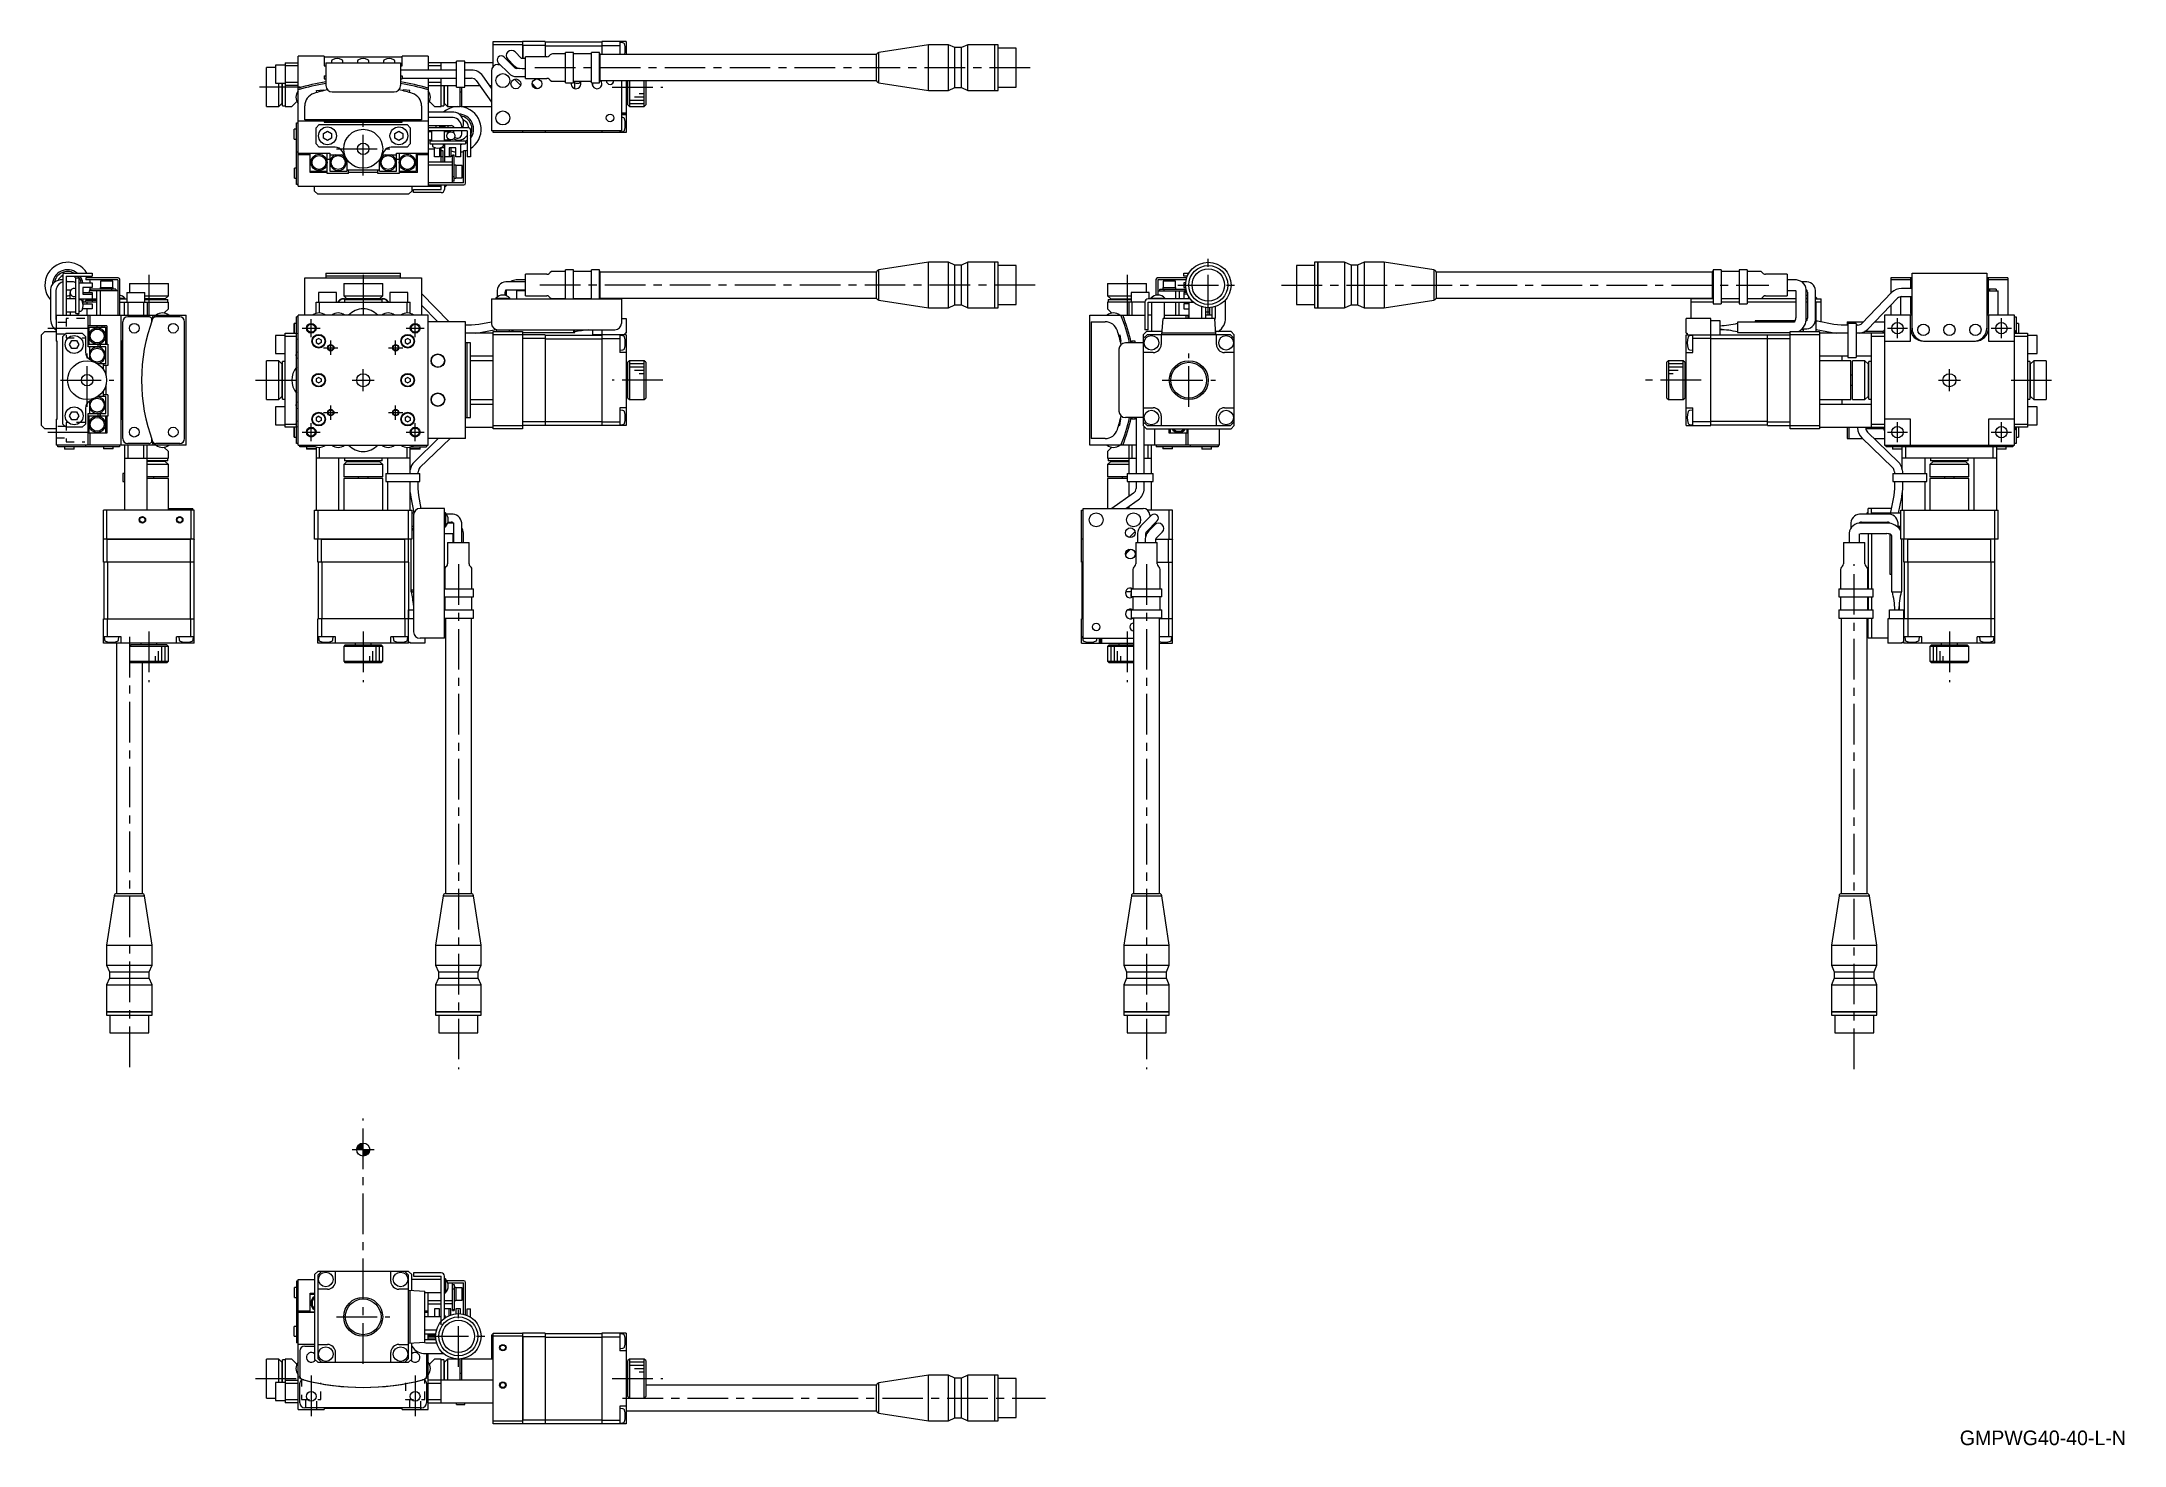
# Model space of a CAD drawing. Extents: x -218 to 423, y 17 to 449.
import ezdxf

# ---------------------------------------------------------------- set-up
doc = ezdxf.new("R2010")
doc.units = 0
doc.header["$LTSCALE"] = 10
doc.linetypes.add('CENTER', pattern=[2, 1.25, -0.25, 0.25, -0.25])
doc.linetypes.add('DOT', pattern=[0.5, 0.25, -0.25])
doc.layers.add('1', color=7, linetype='CONTINUOUS')
doc.layers.add('21', color=7, linetype='CONTINUOUS')
doc.styles.get("Standard").update_dxf_attribs({"font": 'FGP教科書体NT-M'})

msp = doc.modelspace()

# ---------------------------------------------------------------- texts
at = {"layer": '1', "color": 7}
msp.add_text('GMPWG40-40-L-N', height=4.5, dxfattribs=at).set_placement((372.121875, 16.994824))

# ---------------------------------------------------------------- blocks, each defined once
blk = doc.blocks.new('AID3609')
at = {"layer": '21', "color": 7, "linetype": 'CONTINUOUS'}
blk.add_circle((-119.404495, 108.014345), 2, dxfattribs=at)
for centre, radius, start, end in [((-119.404495, 108.014345), 1.8, 90, 180), ((-119.404495, 108.014345), 1.6, 90, 180), ((-119.404495, 108.014345), 1.4, 90, 179.999955), ((-119.404495, 108.014345), 1.2, 90, 179.99997), ((-119.404495, 108.014345), 1, 90, 179.999964), ((-119.404497, 108.014347), 0.799999, 89.999799, 180.000086), ((-119.404495, 108.014345), 0.6, 89.99994, 180), ((-119.404495, 108.014345), 0.4, 90, 180), ((-119.404495, 108.014345), 0.2, 90, 180), ((-119.404495, 108.014345), 0.6, 269.99994, 0), ((-119.404495, 108.014345), 1.8, 270, 0), ((-119.404495, 108.014345), 1.6, 270, 0), ((-119.404495, 108.014345), 0.4, 270, 0), ((-119.404495, 108.014345), 0.2, 270, 0), ((-119.404495, 108.014345), 1.2, 270, 359.99997), ((-119.404495, 108.014345), 1.4, 270, 359.999955), ((-119.404495, 108.014345), 1, 270, 359.999964), ((-119.404497, 108.014347), 0.799999, 270.000201, 359.999914)]:
    blk.add_arc(centre, radius, start, end, dxfattribs=at)

# ---------------------------------------------------------------- linework, layer by layer
at = {"layer": '1', "color": 7, "linetype": 'CONTINUOUS'}
for p, q in [((-79.404495, 449.203545), (-70.404495, 449.203545)), ((-79.404495, 441.526421), (-79.404495, 449.203545)), ((-70.354495, 449.203545), (-70.404495, 449.153545)), ((-70.404495, 449.203545), (-70.404495, 444.039154)), ((-63.404495, 449.203545), (-70.354495, 449.203545)), ((-63.404495, 449.203545), (-63.404495, 444.503545)), ((-63.404495, 449.103545), (-45.904495, 449.103545)), ((-38.404495, 449.203545), (-45.904495, 449.203545)), ((-45.904495, 449.203545), (-45.904495, 445.203545)), ((-40.404495, 449.203545), (-40.404495, 445.203545)), ((-39.419216, 448.867344), (-40.404495, 448.953545)), ((-38.404495, 449.203545), (-38.404495, 445.203545)), ((-143.404495, 442.703545), (-139.404495, 442.703545)), ((-143.404495, 442.703545), (-143.404495, 429.203545)), ((-131.404495, 444.703545), (-139.404495, 444.703545)), ((-139.404495, 404.703545), (-139.404495, 444.703545)), ((-131.404495, 444.703545), (-131.404495, 441.703545)), ((-107.404495, 444.403545), (-131.404495, 444.403545)), ((-130.904495, 442.703545), (-107.904495, 442.703545)), ((-130.904495, 442.703545), (-130.904495, 435.703545)), ((-129.107785, 443.237445), (-129.154495, 442.703545)), ((-125.654495, 442.703545), (-125.701206, 443.237445)), ((-121.107785, 443.237445), (-121.154495, 442.703545)), ((-117.654495, 442.703545), (-117.701206, 443.237445)), ((-113.107785, 443.237445), (-113.154495, 442.703545)), ((-109.654495, 442.703545), (-109.701206, 443.237445)), ((-107.904495, 442.703545), (-107.904495, 435.703545)), ((-107.404495, 441.703545), (-107.404495, 444.703545)), ((-99.404495, 444.703545), (-107.404495, 444.703545)), ((-99.404495, 444.703545), (-99.404495, 440.453545)), ((-90.654495, 442.703545), (-99.404495, 442.703545)), ((-95.404495, 440.453545), (-95.404495, 442.703545)), ((-88.154495, 443.203545), (-90.654495, 443.203545)), ((-90.654495, 435.203545), (-90.654495, 443.203545)), ((-88.154495, 435.203545), (-88.154495, 443.203545)), ((-79.404495, 442.703545), (-88.154495, 442.703545)), ((-70.404495, 448.203545), (-79.404495, 448.203545)), ((-77.813034, 442.699209), (-74.509733, 439.395908)), ((-72.741966, 441.163675), (-76.045267, 444.466976)), ((-72.99272, 441.89357), (-74.881808, 443.782656)), ((-72.619066, 446.045398), (-70.729979, 444.156311)), ((-69.404499, 444.039154), (-70.447136, 444.039154)), ((-70.404495, 448.103545), (-70.304495, 448.003545)), ((-70.304495, 448.003545), (-70.304495, 444.039154)), ((-63.404495, 448.003545), (-70.304495, 448.003545)), ((-62.818713, 444.503545), (-69.404499, 444.503545)), ((-69.404499, 437.903545), (-69.404499, 444.503545)), ((-63.404495, 447.962124), (-45.904495, 447.962124)), ((-61.797392, 445.110652), (-62.111606, 444.796438)), ((-57.154495, 445.403545), (-61.090285, 445.403545)), ((-57.154499, 436.503545), (-57.154499, 445.903545)), ((-54.654499, 445.903545), (-57.154499, 445.903545)), ((-54.654499, 436.503545), (-54.654499, 445.903545)), ((-49.154495, 445.403545), (-54.654495, 445.403545)), ((-49.154499, 436.503545), (-49.154499, 445.903545)), ((-46.654499, 445.903545), (-49.154499, 445.903545)), ((-46.654499, 436.503545), (-46.654499, 445.903545)), ((-46.404499, 445.403545), (-46.654495, 445.403545)), ((-46.404499, 437.003545), (-46.404499, 445.403545)), ((38.637845, 445.203545), (-46.404499, 445.203545)), ((-45.904495, 448.003545), (-40.404495, 448.003545)), ((38.637845, 437.203545), (38.637845, 445.203545)), ((54.595501, 448.203544), (39.361518, 445.887871)), ((39.361518, 436.519219), (39.361518, 445.887871)), ((60.7885, 448.203544), (54.595501, 448.203544)), ((54.595501, 434.203546), (54.595501, 448.203544)), ((62.7885, 447.353545), (60.7885, 448.203544)), ((60.7885, 434.203546), (60.7885, 448.203544)), ((64.7885, 447.353545), (62.7885, 447.353545)), ((62.7885, 435.053545), (62.7885, 447.353545)), ((66.7885, 448.203544), (64.7885, 447.353545)), ((64.7885, 435.053545), (64.7885, 447.353545)), ((75.0455, 448.203544), (66.7885, 448.203544)), ((66.7885, 434.203546), (66.7885, 448.203544)), ((75.0955, 448.153544), (75.0455, 448.203544)), ((75.0455, 434.203546), (75.0455, 448.203544)), ((76.095502, 448.203544), (75.0955, 448.203544)), ((75.0955, 434.203546), (75.0955, 448.203544)), ((76.095502, 434.203546), (76.095502, 448.203544)), ((81.595503, 447.203543), (76.095502, 447.203543)), ((81.595503, 435.203547), (81.595503, 447.203543)), ((-149.204495, 429.203545), (-149.204495, 441.203545)), ((-146.404495, 441.203545), (-149.204495, 441.203545)), ((-143.404495, 441.953545), (-146.404495, 441.953545)), ((-146.404495, 441.953545), (-146.404495, 436.453545)), ((-146.404495, 436.453545), (-143.404495, 436.453545)), ((-145.404495, 429.203545), (-145.404495, 436.453545)), ((-144.404495, 436.453545), (-144.404495, 430.203545)), ((-144.204495, 429.403545), (-144.204495, 436.453545)), ((-139.404495, 441.703545), (-143.404495, 441.703545)), ((-143.404495, 436.703545), (-139.404495, 436.703545)), ((-131.404495, 441.703545), (-130.904495, 441.703545)), ((-131.404495, 438.703545), (-131.404495, 437.703545)), ((-131.404495, 438.703545), (-130.904495, 438.703545)), ((-131.404495, 437.703545), (-130.904495, 437.703545)), ((-107.904495, 441.703545), (-107.404495, 441.703545)), ((-90.654495, 440.453545), (-107.904495, 440.453545)), ((-107.904495, 438.703545), (-107.404495, 438.703545)), ((-107.904495, 437.703545), (-107.404495, 437.703545)), ((-107.404495, 438.703545), (-107.404495, 437.703545)), ((-107.404495, 437.953545), (-90.654495, 437.953545)), ((-95.404495, 441.703545), (-99.404495, 441.703545)), ((-99.404495, 437.953545), (-99.404495, 404.703545)), ((-99.404495, 436.703545), (-95.404495, 436.703545)), ((-95.404495, 429.203545), (-95.404495, 437.953545)), ((-86.06006, 440.453545), (-88.154495, 440.453545)), ((-88.154495, 437.953545), (-86.06006, 437.953545)), ((-84.623233, 437.215048), (-79.904495, 430.541576)), ((-79.904495, 434.871776), (-82.581975, 438.6584)), ((-79.904495, 440.203545), (-79.904495, 421.703545)), ((-77.904495, 442.203545), (-77.31737, 442.203545)), ((-73.781836, 442.203545), (-73.302696, 442.203545)), ((-72.771723, 437.657898), (-70.950142, 435.836317)), ((-71.309653, 440.944005), (-72.211636, 440.944005)), ((-72.211636, 438.444005), (-69.404499, 438.444005)), ((-70.447136, 440.862208), (-71.275633, 440.936163)), ((-69.404499, 440.862208), (-70.447136, 440.862208)), ((-69.404499, 437.903545), (-62.818713, 437.903545)), ((-67.401254, 436.302103), (-66.214546, 435.115394)), ((-62.111606, 437.610652), (-61.797392, 437.296438)), ((-61.090285, 437.003545), (-57.154495, 437.003545)), ((-57.154499, 436.503545), (-54.654499, 436.503545)), ((-54.204495, 436.968086), (-54.654499, 436.968086)), ((-54.654495, 437.003545), (-49.154495, 437.003545)), ((-54.204495, 434.733851), (-54.204495, 436.968086)), ((-52.771658, 436.496829), (-52.878528, 436.455381)), ((-52.684015, 436.547477), (-52.771658, 436.496829)), ((-52.574445, 436.629092), (-52.684015, 436.547477)), ((-52.487607, 436.6935), (-52.574445, 436.629092)), ((-49.154499, 436.503545), (-46.654499, 436.503545)), ((-48.704495, 435.455214), (-48.704495, 436.503545)), ((-46.654495, 437.003545), (-46.404499, 437.003545)), ((-46.404499, 437.203545), (38.637845, 437.203545)), ((-39.904495, 437.203545), (-39.904495, 421.703545)), ((-38.404495, 437.203545), (-38.404495, 421.203545)), ((-37.904495, 429.703545), (-37.904495, 437.203545)), ((-37.404495, 437.203545), (-37.404495, 429.203545)), ((-32.904495, 429.203545), (-32.904495, 437.203545)), ((-32.404495, 437.203545), (-32.404495, 429.703545)), ((39.361518, 436.519219), (54.595501, 434.203546)), ((-145.404495, 429.203545), (-144.404495, 430.203545)), ((-144.404495, 432.203545), (-144.204495, 432.203545)), ((-139.404495, 435.703545), (-143.404495, 435.703545)), ((-141.404495, 429.203545), (-139.806994, 430.801047)), ((-138.904495, 434.531906), (-138.904495, 434.603545)), ((-138.646117, 434.603545), (-138.904495, 434.603545)), ((-133.750367, 434.119415), (-131.761324, 434.328472)), ((-133.68738, 433.520131), (-133.750367, 434.119415)), ((-131.761324, 434.328472), (-131.733082, 434.059772)), ((-128.904495, 433.703545), (-109.904495, 433.703545)), ((-107.047666, 434.328472), (-107.075908, 434.059772)), ((-105.058622, 434.119415), (-107.047666, 434.328472)), ((-105.12161, 433.520131), (-105.058622, 434.119415)), ((-99.904495, 434.603545), (-100.162874, 434.603545)), ((-99.904495, 434.531906), (-99.904495, 434.603545)), ((-99.404495, 435.703545), (-90.654495, 435.703545)), ((-99.001997, 430.801047), (-97.404495, 429.203545)), ((-94.604495, 435.703545), (-94.604495, 429.403545)), ((-94.604495, 432.203545), (-94.404495, 432.203545)), ((-94.404495, 430.203545), (-94.404495, 435.703545)), ((-94.404495, 430.203545), (-93.404495, 429.203545)), ((-93.404495, 435.703545), (-93.404495, 429.203545)), ((-90.654495, 435.203545), (-88.154495, 435.203545)), ((-89.604495, 435.203545), (-89.604495, 429.203545)), ((-89.604495, 433.703545), (-89.104495, 433.703545)), ((-89.104495, 435.203545), (-89.104495, 429.203545)), ((-88.154495, 435.703545), (-83.554466, 435.703545)), ((-80.49263, 435.703545), (-79.904495, 435.703545)), ((-66.349306, 434.771014), (-67.337026, 435.758735)), ((-38.404495, 432.703545), (-37.904495, 432.703545)), ((-37.904495, 429.703545), (-37.404495, 429.203545)), ((-32.904495, 429.203545), (-32.404495, 429.703545)), ((54.595501, 434.203546), (60.7885, 434.203546)), ((60.7885, 434.203546), (62.7885, 435.053545)), ((62.7885, 435.053545), (64.7885, 435.053545)), ((64.7885, 435.053545), (66.7885, 434.203546)), ((66.7885, 434.203546), (75.0455, 434.203546)), ((75.0455, 434.203546), (75.0955, 434.253546)), ((75.0955, 434.203546), (76.095502, 434.203546)), ((76.095502, 435.203547), (81.595503, 435.203547)), ((-149.204495, 429.203545), (-145.404495, 429.203545)), ((-144.204495, 429.403545), (-143.404495, 429.403545)), ((-143.404495, 429.203545), (-141.404495, 429.203545)), ((-139.904495, 424.203545), (-139.404495, 424.203545)), ((-139.904495, 405.203545), (-139.904495, 424.203545)), ((-99.404495, 424.703545), (-139.404495, 424.703545)), ((-137.404495, 425.103545), (-137.404495, 429.42135)), ((-101.404495, 425.103545), (-137.404495, 425.103545)), ((-132.904495, 423.703545), (-133.904495, 422.703545)), ((-132.904495, 423.703545), (-105.904495, 423.703545)), ((-131.404495, 424.703545), (-131.404495, 424.403545)), ((-131.404495, 424.403545), (-107.404495, 424.403545)), ((-107.404495, 424.403545), (-107.404495, 424.703545)), ((-104.904495, 422.703545), (-105.904495, 423.703545)), ((-101.404495, 429.42135), (-101.404495, 425.103545)), ((-92.155966, 427.514027), (-99.404495, 427.514027)), ((-92.330083, 425.833092), (-99.404495, 425.833092)), ((-99.404495, 423.333092), (-92.330083, 423.333092)), ((-97.404495, 429.203545), (-95.404495, 429.203545)), ((-95.404495, 429.403545), (-94.604495, 429.403545)), ((-95.404495, 423.203545), (-94.404495, 423.203545)), ((-95.404495, 422.703545), (-95.404495, 423.203545)), ((-94.404495, 423.203545), (-94.404495, 422.703545)), ((-93.404495, 429.203545), (-89.604495, 429.203545)), ((-91.767224, 423.221163), (-91.664537, 423.166297)), ((-89.104495, 429.203545), (-79.904495, 429.203545)), ((-88.555966, 423.439153), (-88.555966, 424.499814)), ((-39.904495, 427.303179), (-38.404495, 427.303179)), ((-39.904495, 426.953545), (-38.704495, 426.953545)), ((-38.404495, 426.703545), (-39.904495, 426.703545)), ((-39.419216, 425.867344), (-39.904495, 425.909801)), ((-38.704495, 426.953545), (-38.704495, 426.988508)), ((-38.404495, 426.988508), (-38.704495, 426.988508)), ((-37.404495, 429.203545), (-32.904495, 429.203545)), ((-140.654495, 419.203545), (-140.654495, 422.203545)), ((-139.904495, 422.203545), (-140.654495, 422.203545)), ((-140.654495, 419.203545), (-139.904495, 419.203545)), ((-133.904495, 417.703545), (-133.904495, 422.703545)), ((-133.904495, 417.703545), (-132.904495, 416.703545)), ((-131.654495, 420.925233), (-130.404495, 421.646921)), ((-131.654495, 419.481857), (-131.654495, 420.925233)), ((-130.404495, 418.760169), (-131.654495, 419.481857)), ((-130.404495, 421.646921), (-129.154495, 420.925233)), ((-129.154495, 419.481857), (-130.404495, 418.760169)), ((-129.154495, 420.925233), (-129.154495, 419.481857)), ((-109.654495, 420.925233), (-108.404495, 421.646921)), ((-109.654495, 419.481857), (-109.654495, 420.925233)), ((-108.404495, 418.760169), (-109.654495, 419.481857)), ((-108.404495, 421.646921), (-107.154495, 420.925233)), ((-107.154495, 419.481857), (-108.404495, 418.760169)), ((-107.154495, 420.925233), (-107.154495, 419.481857)), ((-104.904495, 417.703545), (-105.904495, 416.703545)), ((-104.904495, 422.703545), (-104.904495, 417.703545)), ((-86.904495, 422.703545), (-99.404495, 422.703545)), ((-87.404495, 421.703545), (-99.404495, 421.703545)), ((-98.404495, 421.453545), (-99.404495, 421.453545)), ((-99.404495, 418.953545), (-98.404495, 418.953545)), ((-98.904495, 418.703545), (-98.904495, 417.703545)), ((-98.904495, 418.703545), (-87.904495, 418.703545)), ((-98.904495, 417.703545), (-87.904495, 417.703545)), ((-98.404495, 421.703545), (-98.404495, 418.703545)), ((-98.154495, 417.703545), (-98.107785, 417.169645)), ((-95.904495, 423.127305), (-95.904495, 422.703545)), ((-94.701205, 417.169645), (-94.654495, 417.703545)), ((-94.404495, 418.703545), (-94.404495, 421.703545)), ((-92.404495, 421.453545), (-94.404495, 421.453545)), ((-94.404495, 418.953545), (-92.404495, 418.953545)), ((-94.404495, 417.703545), (-94.404495, 412.203545)), ((-94.112247, 418.953545), (-94.112247, 418.703545)), ((-91.664537, 423.166297), (-91.580047, 423.100561)), ((-91.580083, 423.100596), (-91.580083, 422.703545)), ((-91.580083, 421.703545), (-91.580083, 421.143143)), ((-91.580047, 423.100561), (-91.560756, 423.078032)), ((-89.404495, 417.703545), (-89.404495, 413.703545)), ((-89.080083, 422.703545), (-89.080083, 423.168879)), ((-89.080083, 420.694005), (-89.080083, 421.703545)), ((-87.904495, 418.703545), (-87.904495, 417.703545)), ((-87.404495, 421.703545), (-87.404495, 413.703545)), ((-86.404495, 422.203545), (-86.404495, 413.703545)), ((-39.904495, 421.703545), (-79.904495, 421.703545)), ((-79.404495, 421.203545), (-79.404495, 421.703545)), ((-70.404495, 421.203545), (-79.404495, 421.203545)), ((-70.404495, 421.703545), (-70.404495, 421.203545)), ((-70.404495, 421.253545), (-70.354495, 421.203545)), ((-63.404495, 421.203545), (-70.354495, 421.203545)), ((-63.404495, 421.703545), (-63.404495, 421.203545)), ((-63.404495, 421.303545), (-45.904495, 421.303545)), ((-45.904495, 421.703545), (-45.904495, 421.203545)), ((-38.404495, 421.203545), (-45.904495, 421.203545)), ((-40.404495, 421.703545), (-40.404495, 421.203545)), ((-40.404495, 421.453545), (-39.419216, 421.539746)), ((-139.904495, 415.233269), (-139.404495, 415.233269)), ((-139.404495, 414.86329), (-129.654495, 414.86329)), ((-135.704495, 414.324609), (-139.404495, 414.324609)), ((-130.454495, 414.716043), (-135.704495, 414.716043)), ((-135.704495, 408.887818), (-135.704495, 414.716043)), ((-128.064749, 416.703545), (-132.904495, 416.703545)), ((-130.668303, 412.893606), (-130.454495, 413.123359)), ((-130.454495, 410.937503), (-130.6537, 411.152801)), ((-130.454495, 408.558305), (-130.454495, 414.86329)), ((-129.654495, 412.903545), (-130.454495, 412.903545)), ((-129.654495, 414.86329), (-129.654495, 409.326969)), ((-129.654495, 414.324609), (-125.247894, 414.324609)), ((-129.654495, 413.123359), (-129.440687, 412.893606)), ((-129.455289, 411.152801), (-129.654495, 410.937503)), ((-124.600647, 413.203545), (-125.899685, 415.453545)), ((-124.404495, 412.88692), (-124.404495, 409.326969)), ((-114.404495, 409.326969), (-114.404495, 412.88692)), ((-112.909304, 415.453545), (-114.208343, 413.203545)), ((-113.561096, 414.324609), (-109.154495, 414.324609)), ((-105.904495, 416.703545), (-110.744241, 416.703545)), ((-109.368303, 412.893606), (-109.154495, 413.123359)), ((-109.154495, 410.937503), (-109.3537, 411.152801)), ((-109.154495, 414.86329), (-99.404495, 414.86329)), ((-109.154495, 409.326969), (-109.154495, 414.86329)), ((-108.354495, 412.903545), (-109.154495, 412.903545)), ((-108.354495, 414.86329), (-108.354495, 408.558305)), ((-103.104495, 414.716043), (-108.354495, 414.716043)), ((-108.354495, 413.123359), (-108.140687, 412.893606)), ((-108.155289, 411.152801), (-108.354495, 410.937503)), ((-103.104495, 414.86329), (-103.104495, 409.326969)), ((-102.704495, 413.203545), (-103.104495, 413.203545)), ((-102.704495, 408.887818), (-102.704495, 414.86329)), ((-99.404495, 414.324609), (-102.704495, 414.324609)), ((-99.404495, 416.203545), (-97.404495, 416.203545)), ((-99.404495, 412.203545), (-91.904495, 412.203545)), ((-91.904495, 411.203545), (-99.404495, 411.203545)), ((-97.404495, 413.703545), (-97.404495, 416.575118)), ((-95.904495, 413.703545), (-97.404495, 413.703545)), ((-95.904495, 416.445505), (-95.904495, 413.703545)), ((-95.904495, 416.203545), (-95.404495, 416.203545)), ((-94.404495, 416.503545), (-95.63638, 416.503545)), ((-95.404495, 412.203545), (-95.404495, 416.503545)), ((-95.404495, 415.703545), (-94.904495, 415.703545)), ((-94.904495, 413.703545), (-95.404495, 413.703545)), ((-94.904495, 415.703545), (-94.904495, 412.203545)), ((-92.404495, 413.703545), (-94.404495, 413.703545)), ((-90.904495, 416.503545), (-92.904495, 416.503545)), ((-92.904495, 416.503545), (-92.904495, 413.703545)), ((-92.404495, 416.503545), (-92.404495, 413.703545)), ((-91.404495, 414.274252), (-91.904495, 414.274252)), ((-91.904495, 405.703545), (-91.904495, 414.274252)), ((-91.404495, 413.995906), (-91.904495, 413.995906)), ((-91.404495, 406.282521), (-91.404495, 414.274252)), ((-90.904495, 411.203545), (-91.404495, 411.203545)), ((-90.904495, 413.703545), (-90.904495, 416.503545)), ((-89.404495, 413.703545), (-90.904495, 413.703545)), ((-90.904495, 411.203545), (-90.904495, 407.203545)), ((-88.904495, 411.103545), (-90.904495, 411.103545)), ((-88.904495, 407.303545), (-88.904495, 411.103545)), ((-87.904495, 415.603545), (-88.504495, 415.603545)), ((-88.504495, 405.703545), (-88.504495, 415.603545)), ((-87.904495, 405.603545), (-87.904495, 415.603545)), ((-86.404495, 413.703545), (-87.404495, 413.703545)), ((-140.504495, 407.203545), (-140.504495, 410.203545)), ((-139.904495, 410.203545), (-140.504495, 410.203545)), ((-140.504495, 407.203545), (-139.904495, 407.203545)), ((-139.404495, 405.203545), (-139.904495, 405.203545)), ((-139.404495, 404.703545), (-95.404495, 404.703545)), ((-135.704495, 409.326969), (-130.454495, 409.326969)), ((-130.454495, 408.887818), (-135.704495, 408.887818)), ((-134.404495, 403.203545), (-134.404495, 404.703545)), ((-123.904495, 408.558305), (-130.454495, 408.558305)), ((-129.654495, 409.326969), (-124.404495, 409.326969)), ((-124.404495, 409.703545), (-114.404495, 409.703545)), ((-123.904495, 408.558305), (-123.904495, 409.703545)), ((-114.904495, 408.887818), (-123.904495, 408.887818)), ((-114.904495, 408.558305), (-114.904495, 409.703545)), ((-108.354495, 408.558305), (-114.904495, 408.558305)), ((-114.404495, 409.326969), (-109.154495, 409.326969)), ((-108.354495, 409.326969), (-103.104495, 409.326969)), ((-102.704495, 408.887818), (-108.354495, 408.887818)), ((-104.404495, 404.703545), (-104.404495, 403.203545)), ((-88.504495, 405.703545), (-99.404495, 405.703545)), ((-99.404495, 405.103545), (-88.404495, 405.103545)), ((-95.404495, 403.703545), (-95.404495, 405.103545)), ((-94.404495, 405.103545), (-94.404495, 403.703545)), ((-94.404495, 404.553545), (-94.112247, 404.553545)), ((-94.112247, 405.103545), (-94.112247, 404.553545)), ((-91.404495, 407.559163), (-91.904495, 407.559163)), ((-91.404495, 406.282521), (-91.904495, 406.282521)), ((-91.404495, 407.203545), (-90.904495, 407.203545)), ((-90.904495, 407.303545), (-88.904495, 407.303545)), ((-134.404495, 403.203545), (-133.404495, 402.203545)), ((-105.404495, 402.203545), (-133.404495, 402.203545)), ((-104.404495, 403.203545), (-105.404495, 402.203545)), ((-103.904495, 402.703545), (-103.904495, 403.703545)), ((-103.904495, 403.703545), (-95.404495, 403.703545)), ((-95.404495, 402.703545), (-103.904495, 402.703545)), ((-57.154495, 378.453417), (-61.090285, 378.453417)), ((-57.154497, 369.953417), (-57.154501, 378.953417)), ((-54.654499, 378.953418), (-57.154499, 378.953417)), ((-54.654499, 369.953417), (-54.654499, 378.953418)), ((-49.154495, 378.453417), (-54.654495, 378.453417)), ((-49.154497, 369.953417), (-49.154501, 378.953417)), ((-46.654499, 378.953418), (-49.154499, 378.953417)), ((-46.654499, 369.953417), (-46.654499, 378.953418)), ((-46.404499, 378.453417), (-46.654495, 378.453417)), ((-46.404499, 370.053417), (-46.404499, 378.453417)), ((54.595501, 381.253416), (39.361518, 378.937743)), ((39.361518, 369.569092), (39.361518, 378.937743)), ((54.595501, 367.253418), (54.595501, 381.253416)), ((60.7885, 381.253416), (54.595501, 381.253416)), ((60.7885, 367.253418), (60.7885, 381.253416)), ((62.7885, 380.403417), (60.7885, 381.253416)), ((62.7885, 368.103417), (62.7885, 380.403417)), ((64.7885, 380.403417), (62.7885, 380.403417)), ((66.7885, 381.253416), (64.7885, 380.403417)), ((64.7885, 368.103417), (64.7885, 380.403417)), ((66.7885, 367.253418), (66.7885, 381.253416)), ((75.0455, 381.253416), (66.7885, 381.253416)), ((75.0455, 367.253418), (75.0455, 381.253416)), ((75.0955, 381.203416), (75.0455, 381.253416)), ((75.0955, 367.253418), (75.0955, 381.253416)), ((76.095502, 381.253416), (75.0955, 381.253416)), ((76.095502, 367.253418), (76.095502, 381.253416)), ((81.595503, 380.253415), (76.095502, 380.253415)), ((81.595503, 368.253419), (81.595503, 380.253415)), ((167.934641, 380.253415), (167.934641, 368.253419)), ((173.434642, 380.253415), (167.934641, 380.253415)), ((173.434642, 381.253416), (173.434642, 367.253418)), ((174.434644, 381.253416), (173.434642, 381.253416)), ((174.434644, 381.253416), (174.434644, 367.253418)), ((174.484644, 381.253416), (174.434644, 381.203416)), ((174.484644, 381.253416), (174.484644, 367.253418)), ((182.741644, 381.253416), (174.484644, 381.253416)), ((182.741644, 381.253416), (182.741644, 367.253418)), ((184.741644, 380.403417), (182.741644, 381.253416)), ((184.741644, 380.403417), (184.741644, 368.103417)), ((186.741644, 380.403417), (184.741644, 380.403417)), ((188.741644, 381.253416), (186.741644, 380.403417)), ((186.741644, 380.403417), (186.741644, 368.103417)), ((188.741644, 381.253416), (188.741644, 367.253418)), ((194.934643, 381.253416), (188.741644, 381.253416)), ((194.934643, 381.253416), (194.934643, 367.253418)), ((210.168626, 378.937743), (194.934643, 381.253416)), ((210.168626, 378.937743), (210.168626, 369.569092)), ((295.934643, 378.453417), (295.934643, 370.053417)), ((296.184639, 378.453417), (295.934643, 378.453417)), ((298.684643, 378.953417), (296.184643, 378.953418)), ((296.184643, 378.953418), (296.184643, 368.453418)), ((304.184639, 378.453417), (298.684639, 378.453417)), ((298.684643, 378.953417), (298.684643, 368.453417)), ((306.684643, 378.953417), (304.184643, 378.953418)), ((304.184643, 378.953418), (304.184643, 368.453418)), ((310.620429, 378.453417), (306.684639, 378.453417)), ((306.684643, 378.953417), (306.684643, 368.453417)), ((-215.701524, 372.201947), (-215.701524, 364.201947)), ((-214.020589, 372.02783), (-214.020589, 364.02783)), ((-211.891042, 375.801947), (-212.68731, 375.801947)), ((-211.891042, 377.453417), (-211.891042, 364.953417)), ((-211.391042, 377.953417), (-202.891042, 377.953417)), ((-210.891042, 376.953417), (-202.891042, 376.953417)), ((-210.891042, 376.953417), (-210.891042, 364.953417)), ((-208.881502, 375.27783), (-210.891042, 375.27783)), ((-210.891042, 372.77783), (-209.33064, 372.77783)), ((-209.641042, 369.953417), (-209.641042, 371.953417)), ((-207.891042, 365.453417), (-207.891042, 376.453417)), ((-207.891042, 376.453417), (-206.891042, 376.453417)), ((-206.891042, 365.453417), (-206.891042, 376.453417)), ((-206.891042, 374.953417), (-202.891042, 374.953417)), ((-205.691042, 373.453417), (-205.691042, 371.453417)), ((-202.891042, 373.453417), (-205.691042, 373.453417)), ((-205.691042, 371.953417), (-202.891042, 371.953417)), ((-204.791042, 376.453417), (-204.791042, 375.853417)), ((-194.791042, 376.453417), (-204.791042, 376.453417)), ((-194.891042, 375.853417), (-204.791042, 375.853417)), ((-203.515968, 372.953417), (-203.515968, 372.453417)), ((-195.507529, 372.953417), (-203.515968, 372.953417)), ((-194.891042, 372.453417), (-203.515968, 372.453417)), ((-203.306911, 372.953417), (-203.306911, 372.453417)), ((-202.891042, 377.953417), (-202.891042, 376.953417)), ((-202.891042, 374.953417), (-202.891042, 373.453417)), ((-202.891042, 371.953417), (-202.891042, 369.953417)), ((-201.391042, 364.953417), (-201.391042, 372.453417)), ((-200.391042, 373.453417), (-196.391042, 373.453417)), ((-200.391042, 373.453417), (-200.391042, 372.953417)), ((-200.391042, 372.453417), (-200.391042, 364.953417)), ((-196.491042, 375.453417), (-200.291042, 375.453417)), ((-200.291042, 375.453417), (-200.291042, 373.453417)), ((-196.842519, 372.953417), (-196.842519, 372.453417)), ((-196.491042, 373.453417), (-196.491042, 375.453417)), ((-196.391042, 372.953417), (-196.391042, 373.453417)), ((-195.507529, 372.953417), (-195.507529, 372.453417)), ((-194.891042, 375.853417), (-194.891042, 364.953417)), ((-194.291042, 364.953417), (-194.291042, 375.953417)), ((-192.141042, 371.953417), (-192.141042, 368.953417)), ((-192.141042, 371.953417), (-186.641042, 371.953417)), ((-191.391042, 374.753417), (-191.391042, 371.953417)), ((-191.391042, 374.753417), (-179.391042, 374.753417)), ((-186.641042, 368.953417), (-186.641042, 371.953417)), ((-179.391042, 370.953417), (-179.391042, 374.753417)), ((-137.404495, 376.453417), (-101.404495, 376.453417)), ((-137.404495, 364.953417), (-137.404495, 376.453417)), ((-127.654495, 371.953417), (-133.154495, 371.953417)), ((-133.154495, 371.953417), (-133.154495, 368.953417)), ((-130.904495, 377.953417), (-130.904495, 376.453417)), ((-130.904495, 377.953417), (-107.904495, 377.953417)), ((-107.904495, 376.953417), (-130.904495, 376.953417)), ((-127.654495, 368.953417), (-127.654495, 371.953417)), ((-125.404495, 374.753417), (-113.404495, 374.753417)), ((-125.404495, 374.753417), (-125.404495, 370.953417)), ((-113.404495, 370.953417), (-113.404495, 374.753417)), ((-105.654495, 371.953417), (-111.154495, 371.953417)), ((-111.154495, 371.953417), (-111.154495, 368.953417)), ((-107.904495, 376.453417), (-107.904495, 377.953417)), ((-105.654495, 368.953417), (-105.654495, 371.953417)), ((-101.404495, 376.453417), (-101.404495, 364.953417)), ((-78.17915, 372.02783), (-78.17915, 370.572219)), ((-75.67915, 371.064409), (-75.67915, 372.02783)), ((-75.567221, 372.590688), (-75.512355, 372.693375)), ((-69.404499, 375.27783), (-75.514937, 375.27783)), ((-75.514937, 372.77783), (-69.404499, 372.77783)), ((-75.512355, 372.693375), (-75.446652, 372.777833)), ((-75.312723, 372.777878), (-75.350437, 372.201947)), ((-75.350437, 372.201947), (-75.350437, 370.962147)), ((-69.404499, 375.801947), (-72.336223, 375.801947)), ((-72.336223, 372.601947), (-69.404499, 372.601947)), ((-72.150437, 372.201947), (-72.077655, 372.602053)), ((-72.150437, 369.953417), (-72.150437, 372.201947)), ((-69.404499, 370.953417), (-69.404499, 377.553417)), ((-62.818713, 377.553417), (-69.404499, 377.553417)), ((-61.797392, 378.160524), (-62.111606, 377.846311)), ((38.637845, 378.253417), (-46.404499, 378.253417)), ((38.637845, 370.253417), (38.637845, 378.253417)), ((109.768467, 374.753417), (109.768467, 370.953417)), ((109.768467, 374.753417), (121.768467, 374.753417)), ((117.018467, 371.953417), (117.018467, 368.953417)), ((122.518467, 371.953417), (117.018467, 371.953417)), ((121.768467, 371.953417), (121.768467, 374.753417)), ((122.518467, 369.953417), (122.518467, 371.953417)), ((124.668467, 375.953417), (124.668467, 371.092805)), ((134.123169, 376.453417), (125.168467, 376.453417)), ((125.268467, 375.853417), (125.268467, 371.153417)), ((133.953778, 375.853417), (125.268467, 375.853417)), ((125.268467, 372.453417), (133.893394, 372.453417)), ((125.884955, 372.453417), (125.884955, 372.953417)), ((125.884955, 372.953417), (133.890242, 372.953417)), ((126.768467, 373.453417), (130.768467, 373.453417)), ((126.768467, 373.453417), (126.768467, 372.953417)), ((130.668467, 375.453417), (126.868467, 375.453417)), ((126.868467, 375.453417), (126.868467, 373.453417)), ((127.219945, 372.453417), (127.219945, 372.953417)), ((130.668467, 373.453417), (130.668467, 375.453417)), ((130.768467, 372.953417), (130.768467, 373.453417)), ((130.768467, 369.953417), (130.768467, 372.453417)), ((131.768467, 372.453417), (131.768467, 369.953417)), ((133.268467, 376.953417), (133.268467, 377.953417)), ((133.268467, 377.953417), (134.826247, 377.953417)), ((134.310141, 376.953417), (133.268467, 376.953417)), ((133.268467, 374.953417), (133.268467, 373.453417)), ((133.803556, 374.953417), (133.268467, 374.953417)), ((133.268467, 373.453417), (133.814333, 373.453417)), ((134.157115, 371.953417), (133.268467, 371.953417)), ((133.268467, 371.953417), (133.268467, 369.953417)), ((133.684337, 372.453417), (133.684337, 372.953417)), ((133.893394, 372.453417), (133.893394, 372.93685)), ((210.892299, 378.253417), (210.892299, 370.253417)), ((295.934643, 378.253417), (210.892299, 378.253417)), ((311.64175, 377.846311), (311.327536, 378.160524)), ((318.934643, 377.553417), (312.348857, 377.553417)), ((318.934643, 377.553417), (318.934643, 370.953417)), ((321.866367, 375.801947), (318.934643, 375.801947)), ((318.934643, 372.601947), (321.607805, 372.601947)), ((321.550683, 372.7044), (321.680581, 372.201947)), ((321.680581, 372.201947), (321.680581, 364.201947)), ((325.045081, 375.27783), (323.448544, 375.27783)), ((324.842169, 372.77783), (324.976767, 372.77783)), ((324.880581, 364.201947), (324.880581, 372.201947)), ((324.954234, 372.797156), (325.024411, 372.720424)), ((325.024411, 372.720424), (325.07868, 372.629591)), ((325.07868, 372.629591), (325.121583, 372.53251)), ((325.209294, 372.02783), (325.209294, 364.02783)), ((327.709294, 364.02783), (327.709294, 372.02783)), ((351.15087, 371.905716), (342.013923, 362.44413)), ((357.434639, 376.453417), (350.934639, 376.453417)), ((350.934639, 376.453417), (350.934639, 371.681802)), ((356.934639, 375.853417), (350.934639, 375.853417)), ((357.434639, 373.203417), (354.208064, 373.203417)), ((356.934639, 376.453417), (356.934639, 373.203417)), ((357.434639, 377.953417), (380.434639, 377.953417)), ((357.434639, 360.953417), (357.434639, 377.953417)), ((380.434639, 377.953417), (380.434639, 360.953417)), ((386.934639, 376.453417), (380.434639, 376.453417)), ((380.934639, 365.453417), (380.934639, 376.453417)), ((386.934639, 375.853417), (380.934639, 375.853417)), ((383.280511, 372.953417), (380.934639, 372.953417)), ((380.934639, 372.453417), (383.934639, 372.453417)), ((380.977882, 372.953417), (380.977882, 372.453417)), ((381.291468, 372.953417), (381.291468, 372.453417)), ((383.280511, 372.953417), (383.280511, 372.453417)), ((383.934639, 364.953417), (383.934639, 372.453417)), ((386.934639, 376.453417), (386.934639, 364.953417)), ((-207.891042, 369.953417), (-210.891042, 369.953417)), ((-210.891042, 365.953417), (-207.891042, 365.953417)), ((-209.641042, 365.953417), (-209.641042, 364.953417)), ((-206.891042, 369.953417), (-201.391042, 369.953417)), ((-206.357142, 369.656707), (-206.891042, 369.703417)), ((-206.891042, 366.203417), (-206.357142, 366.250128)), ((-202.891042, 366.953417), (-205.762615, 366.953417)), ((-205.691042, 371.453417), (-202.891042, 371.453417)), ((-205.691042, 369.953417), (-205.691042, 368.721532)), ((-201.391042, 368.953417), (-205.691042, 368.953417)), ((-205.633002, 368.453417), (-202.891042, 368.453417)), ((-204.891042, 368.953417), (-204.891042, 369.453417)), ((-201.391042, 369.453417), (-204.891042, 369.453417)), ((-204.391042, 368.453417), (-204.391042, 368.953417)), ((-204.391042, 364.953417), (-204.391042, 366.953417)), ((-202.891042, 369.453417), (-202.891042, 368.953417)), ((-202.891042, 368.453417), (-202.891042, 366.953417)), ((-194.291042, 370.245665), (-192.741042, 370.245665)), ((-194.291042, 369.953417), (-192.141042, 369.953417)), ((-194.291042, 368.953417), (-179.391042, 368.953417)), ((-192.891042, 364.953417), (-192.891042, 368.953417)), ((-192.741042, 369.953417), (-192.741042, 370.245665)), ((-191.891042, 368.953417), (-191.891042, 364.953417)), ((-186.891042, 364.953417), (-186.891042, 368.953417)), ((-186.641042, 370.953417), (-179.391042, 370.953417)), ((-180.391042, 369.953417), (-186.641042, 369.953417)), ((-186.641042, 369.753417), (-179.591042, 369.753417)), ((-185.891042, 368.953417), (-185.891042, 364.953417)), ((-182.391042, 369.753417), (-182.391042, 369.953417)), ((-180.727128, 365.617331), (-179.391042, 366.953417)), ((-180.391042, 369.953417), (-179.391042, 370.953417)), ((-179.591042, 368.953417), (-179.591042, 369.753417)), ((-179.391042, 366.953417), (-179.391042, 368.953417)), ((-133.904495, 365.515235), (-133.904495, 368.953417)), ((-133.904495, 368.953417), (-104.904495, 368.953417)), ((-132.904495, 368.953417), (-132.904495, 365.65175)), ((-125.404495, 370.953417), (-113.404495, 370.953417)), ((-125.404495, 370.953417), (-124.404495, 369.953417)), ((-125.204495, 369.753417), (-113.604495, 369.753417)), ((-125.204495, 369.753417), (-125.204495, 368.953417)), ((-114.404495, 369.953417), (-124.404495, 369.953417)), ((-122.404495, 369.953417), (-122.404495, 369.753417)), ((-116.404495, 369.753417), (-116.404495, 369.953417)), ((-114.404495, 369.953417), (-113.404495, 370.953417)), ((-113.604495, 368.953417), (-113.604495, 369.753417)), ((-105.904495, 365.65175), (-105.904495, 368.953417)), ((-104.904495, 365.515235), (-104.904495, 368.953417)), ((-92.975592, 362.953417), (-101.404495, 371.681802)), ((-101.404495, 368.082911), (-96.451001, 362.953417)), ((-79.904495, 369.953417), (-79.904495, 362.453417)), ((-79.904495, 369.953417), (-39.904495, 369.953417)), ((-78.554495, 370.245665), (-78.554495, 369.953417)), ((-78.554495, 370.245665), (-74.254495, 370.245665)), ((-74.254495, 369.953417), (-74.254495, 370.245665)), ((-69.404499, 370.953417), (-62.818713, 370.953417)), ((-62.111606, 370.660524), (-61.797392, 370.346311)), ((-61.090285, 370.053417), (-57.154495, 370.053417)), ((-54.654499, 370.053417), (-49.154495, 370.053417)), ((-46.654499, 370.053417), (-46.404499, 370.053417)), ((-46.404499, 370.253417), (38.637845, 370.253417)), ((-39.904495, 369.953417), (-39.904495, 362.453417)), ((39.361518, 369.569092), (54.595501, 367.253418)), ((54.595501, 367.253418), (60.7885, 367.253418)), ((60.7885, 367.253418), (62.7885, 368.103417)), ((62.7885, 368.103417), (64.7885, 368.103417)), ((64.7885, 368.103417), (66.7885, 367.253418)), ((66.7885, 367.253418), (75.0455, 367.253418)), ((75.0455, 367.253418), (75.0955, 367.303418)), ((75.0955, 367.253418), (76.095502, 367.253418)), ((76.095502, 368.253419), (81.595503, 368.253419)), ((109.768467, 370.953417), (117.018467, 370.953417)), ((109.768467, 370.953417), (110.768467, 369.953417)), ((109.768467, 368.953417), (109.768467, 366.953417)), ((121.268467, 368.953417), (109.768467, 368.953417)), ((109.768467, 366.953417), (111.104554, 365.617331)), ((109.968467, 369.753417), (117.018467, 369.753417)), ((109.968467, 369.753417), (109.968467, 368.953417)), ((110.768467, 369.953417), (117.018467, 369.953417)), ((112.768467, 369.953417), (112.768467, 369.753417)), ((116.268467, 368.953417), (116.268467, 364.953417)), ((117.268467, 368.953417), (117.268467, 364.953417)), ((121.268467, 368.953417), (121.268467, 360.453417)), ((135.244883, 369.953417), (122.268467, 369.953417)), ((122.268467, 368.953417), (136.195724, 368.953417)), ((122.268467, 360.453417), (122.268467, 368.953417)), ((123.118467, 370.245665), (123.118467, 369.953417)), ((123.118467, 370.245665), (127.418467, 370.245665)), ((123.268467, 368.953417), (123.268467, 359.953417)), ((127.268467, 363.953417), (127.268467, 368.953417)), ((127.418467, 369.953417), (127.418467, 370.245665)), ((130.768467, 364.953417), (130.768467, 368.953417)), ((131.768467, 364.953417), (131.768467, 368.953417)), ((134.352863, 371.453417), (133.268467, 371.453417)), ((133.268467, 368.453417), (133.268467, 366.953417)), ((134.768467, 368.453417), (133.268467, 368.453417)), ((133.268467, 366.953417), (134.768467, 366.953417)), ((134.618467, 370.245665), (134.618467, 369.953417)), ((134.618467, 370.245665), (135.029312, 370.245665)), ((134.768467, 368.953417), (134.768467, 363.953417)), ((138.768467, 363.953417), (138.768467, 367.545215)), ((140.018467, 363.953417), (140.018467, 367.293713)), ((140.018467, 365.953417), (141.268467, 365.953417)), ((141.268467, 364.953417), (141.268467, 367.271298)), ((141.898015, 367.345154), (141.898015, 364.02783)), ((142.87895, 367.57915), (142.87895, 364.201947)), ((146.07895, 364.201947), (146.07895, 369.692851)), ((167.934641, 368.253419), (173.434642, 368.253419)), ((173.434642, 367.253418), (174.434644, 367.253418)), ((174.434644, 367.303418), (174.484644, 367.253418)), ((174.484644, 367.253418), (182.741644, 367.253418)), ((182.741644, 367.253418), (184.741644, 368.103417)), ((184.741644, 368.103417), (186.741644, 368.103417)), ((186.741644, 368.103417), (188.741644, 367.253418)), ((188.741644, 367.253418), (194.934643, 367.253418)), ((194.934643, 367.253418), (210.168626, 369.569092)), ((210.892299, 370.253417), (295.934643, 370.253417)), ((289.434639, 363.953417), (289.434639, 369.953417)), ((296.184643, 369.953417), (289.434639, 369.953417)), ((296.184639, 368.953417), (289.434639, 368.953417)), ((295.934643, 370.053417), (296.184643, 370.053417)), ((296.184643, 368.453418), (298.684643, 368.453417)), ((298.684639, 370.053417), (304.184643, 370.053417)), ((304.184643, 369.953417), (298.684639, 369.953417)), ((304.184639, 368.953417), (298.684639, 368.953417)), ((304.184643, 368.453418), (306.684643, 368.453417)), ((306.684639, 370.053417), (310.620429, 370.053417)), ((321.680581, 369.953417), (306.684639, 369.953417)), ((321.680581, 368.953417), (306.684639, 368.953417)), ((311.327536, 370.346311), (311.64175, 370.660524)), ((312.348857, 370.953417), (318.934643, 370.953417)), ((324.880581, 370.245665), (325.209294, 370.245665)), ((325.209294, 369.953417), (324.880581, 369.953417)), ((325.209294, 368.953417), (324.880581, 368.953417)), ((327.709294, 370.245665), (328.084639, 370.245665)), ((327.709294, 369.953417), (329.434639, 369.953417)), ((329.434639, 368.953417), (327.709294, 368.953417)), ((327.934639, 359.953417), (327.934639, 368.953417)), ((328.084639, 369.953417), (328.084639, 370.245665)), ((329.434639, 362.84731), (329.434639, 369.953417)), ((343.812273, 360.707484), (352.949219, 370.16907)), ((350.934639, 368.082911), (350.934639, 364.953417)), ((353.934639, 364.953417), (353.934639, 370.681925)), ((354.208064, 370.703417), (357.434639, 370.703417)), ((356.934639, 370.703417), (356.934639, 365.453417)), ((-217.391042, 359.953417), (-218.391042, 358.953417)), ((-217.391042, 359.953417), (-213.891042, 359.953417)), ((-214.020589, 364.02783), (-213.891675, 363.016148)), ((-213.891042, 364.953417), (-213.891042, 356.953417)), ((-213.891042, 364.953417), (-173.891042, 364.953417)), ((-210.891042, 359.453417), (-211.891042, 358.453417)), ((-210.891042, 359.453417), (-205.891042, 359.453417)), ((-207.891042, 365.453417), (-206.891042, 365.453417)), ((-207.141042, 364.953417), (-207.141042, 365.453417)), ((-204.891042, 358.453417), (-205.891042, 359.453417)), ((-204.097879, 355.203417), (-204.097879, 364.953417)), ((-198.360027, 361.653417), (-204.097879, 361.653417)), ((-204.097879, 361.253417), (-198.661791, 361.253417)), ((-203.857105, 361.253417), (-203.857105, 356.003417)), ((-203.577841, 364.953417), (-203.577841, 361.653417)), ((-201.391042, 361.653417), (-201.391042, 361.253417)), ((-199.751564, 361.253417), (-199.711382, 361.653417)), ((-199.205954, 361.653417), (-199.159308, 361.253417)), ((-198.661791, 356.003417), (-198.661791, 361.253417)), ((-198.360027, 361.653417), (-198.360027, 356.003417)), ((-193.891042, 324.953417), (-193.891042, 364.953417)), ((-193.391042, 326.953417), (-193.391042, 362.953417)), ((-185.420766, 364.453417), (-191.891042, 364.453417)), ((-175.891042, 364.453417), (-183.290561, 364.453417)), ((-174.391042, 326.953417), (-174.391042, 362.953417)), ((-173.891042, 324.953417), (-173.891042, 364.953417)), ((-143.404495, 359.453417), (-139.904495, 359.453417)), ((-143.404495, 330.453417), (-143.404495, 359.453417)), ((-140.654495, 359.453417), (-140.654495, 362.453417)), ((-139.904495, 362.453417), (-140.654495, 362.453417)), ((-140.504495, 359.453417), (-140.504495, 362.453417)), ((-139.404495, 364.453417), (-139.904495, 364.453417)), ((-139.904495, 325.453417), (-139.904495, 364.453417)), ((-139.404495, 324.953417), (-139.404495, 364.953417)), ((-99.404495, 364.953417), (-139.404495, 364.953417)), ((-99.404495, 324.953417), (-99.404495, 364.953417)), ((-87.904495, 362.953417), (-99.404495, 362.953417)), ((-87.904495, 326.953417), (-87.904495, 362.953417)), ((-86.06006, 361.909783), (-87.904495, 361.909783)), ((-86.06006, 359.44203), (-87.904495, 359.44203)), ((-83.846287, 362.06384), (-86.06006, 361.909783)), ((-84.811587, 359.445301), (-86.06006, 359.44203)), ((-84.811266, 359.445319), (-83.358921, 359.611805)), ((-79.404495, 359.453417), (-84.685119, 359.453417)), ((-79.904495, 362.84731), (-83.846287, 362.06384)), ((-83.358921, 359.611805), (-78.563197, 360.565002)), ((-79.404495, 359.953417), (-70.404495, 359.953417)), ((-79.404495, 329.953417), (-79.404495, 359.953417)), ((-78.404495, 360.516926), (-78.404495, 359.953417)), ((-77.904495, 360.453417), (-41.904495, 360.453417)), ((-74.404495, 359.953417), (-74.404495, 360.453417)), ((-73.805467, 360.452446), (-73.073371, 359.953337)), ((-70.404495, 359.953417), (-70.404495, 329.953417)), ((-70.404495, 359.601947), (-54.204495, 359.601947)), ((-54.704495, 360.453352), (-54.704495, 359.735043)), ((-54.346642, 360.038414), (-54.272547, 360.118108)), ((-54.279636, 360.433212), (-54.289486, 360.453399)), ((-54.235525, 360.324138), (-54.279636, 360.433212)), ((-54.272547, 360.118108), (-54.226639, 360.216177)), ((-54.226639, 360.216177), (-54.235525, 360.324138)), ((-54.204495, 359.601947), (-54.204495, 360.453417)), ((-48.704495, 358.953417), (-48.704495, 360.453417)), ((-45.904495, 360.453417), (-45.904495, 330.953417)), ((-39.904495, 363.953417), (-38.404495, 363.953417)), ((-38.704495, 358.953417), (-38.704495, 359.453417)), ((-38.404495, 359.453417), (-38.704495, 359.453417)), ((-38.404495, 363.953417), (-38.404495, 359.453417)), ((104.268467, 324.953417), (104.268467, 364.953417)), ((104.268467, 364.953417), (121.268467, 364.953417)), ((104.668467, 362.953417), (104.668467, 326.953417)), ((104.668467, 362.953417), (108.986272, 362.953417)), ((121.768467, 359.953417), (120.768467, 358.953417)), ((122.268467, 360.453417), (121.268467, 360.453417)), ((126.588394, 359.953417), (121.768467, 359.953417)), ((123.268467, 364.953417), (122.268467, 364.953417)), ((126.518467, 358.953417), (126.868107, 363.953417)), ((142.983504, 359.453417), (126.553431, 359.453417)), ((142.668833, 363.953417), (126.868102, 363.953417)), ((127.268467, 364.953417), (134.768467, 364.953417)), ((133.955267, 363.953417), (133.955267, 364.953417)), ((134.475305, 364.953417), (134.475305, 363.953417)), ((141.898015, 364.953417), (140.018467, 364.953417)), ((141.898015, 364.02783), (141.896258, 363.953417)), ((142.668837, 363.953417), (143.018467, 358.953417)), ((142.87895, 364.201947), (142.714021, 363.308129)), ((147.768467, 359.953417), (142.948541, 359.953417)), ((144.268467, 359.953417), (144.268467, 360.241199)), ((148.768467, 358.953417), (147.768467, 359.953417)), ((295.434639, 363.953417), (287.934639, 363.953417)), ((287.934639, 359.453417), (287.934639, 363.953417)), ((287.934639, 359.453417), (288.234639, 359.453417)), ((288.234639, 359.453417), (288.234639, 358.953417)), ((295.434639, 330.953417), (295.434639, 363.953417)), ((295.434639, 363.353417), (298.234639, 363.353417)), ((298.234639, 363.353417), (298.234639, 358.953417)), ((299.626616, 360.453417), (298.234639, 360.453417)), ((303.734639, 362.801947), (303.734639, 359.601947)), ((321.145175, 362.801947), (303.734639, 362.801947)), ((303.734639, 359.601947), (319.934639, 359.601947)), ((309.145586, 363.27783), (309.145586, 362.801947)), ((321.502922, 363.27783), (309.145586, 363.27783)), ((319.934639, 359.953417), (328.934639, 359.953417)), ((319.934639, 329.953417), (319.934639, 359.953417)), ((321.206395, 362.841927), (321.139705, 362.799772)), ((321.282052, 362.914967), (321.206395, 362.841927)), ((323.934639, 360.453417), (323.334841, 360.453417)), ((323.662369, 360.77783), (325.045081, 360.77783)), ((323.934639, 360.77783), (323.934639, 359.953417)), ((324.976798, 363.27783), (324.80594, 363.27783)), ((324.976763, 363.277794), (324.954234, 363.258503)), ((325.042499, 363.362284), (324.976763, 363.277794)), ((325.097365, 363.464971), (325.042499, 363.362284)), ((327.934639, 360.596546), (332.889065, 359.611805)), ((328.285024, 363.075807), (327.935293, 363.135374)), ((333.376431, 362.06384), (328.285024, 363.075807)), ((328.934639, 359.953417), (328.934639, 329.953417)), ((334.446796, 359.453417), (328.934639, 359.453417)), ((332.889065, 359.611805), (334.214399, 359.453298)), ((335.590204, 361.909783), (333.376431, 362.06384)), ((335.590204, 359.44203), (334.446794, 359.453417)), ((337.684639, 361.909783), (335.590204, 361.909783)), ((337.684639, 359.44203), (335.590204, 359.44203)), ((337.434639, 362.953417), (337.434639, 361.909783)), ((337.434639, 362.953417), (342.505736, 362.953417)), ((340.184639, 362.409783), (337.684639, 362.409783)), ((337.684639, 362.409783), (337.684639, 351.953417)), ((338.034639, 362.409783), (338.034639, 362.953417)), ((340.184639, 362.409783), (340.184639, 351.953417)), ((340.755079, 361.909783), (340.184639, 361.909783)), ((340.755079, 359.44203), (340.184639, 359.44203)), ((341.362526, 359.453417), (340.755079, 359.44203)), ((348.934639, 359.453417), (341.362526, 359.453417)), ((341.434639, 359.453417), (341.434639, 359.464464)), ((348.581339, 359.953417), (342.834828, 359.953417)), ((344.934639, 330.453417), (344.934639, 359.453417)), ((345.981145, 362.953417), (348.934639, 362.953417)), ((357.434639, 364.953417), (348.934639, 364.953417)), ((348.934639, 364.953417), (348.934639, 324.953417)), ((356.934639, 365.453417), (357.434639, 365.453417)), ((356.934639, 356.953417), (356.934639, 364.953417)), ((380.434639, 365.453417), (380.934639, 365.453417)), ((388.934639, 364.953417), (380.434639, 364.953417)), ((380.934639, 364.953417), (380.934639, 356.953417)), ((388.934639, 324.953417), (388.934639, 364.953417)), ((388.934639, 364.453417), (389.434639, 364.453417)), ((388.934639, 359.453417), (392.934639, 359.453417)), ((389.434639, 364.453417), (389.434639, 359.63045)), ((390.184639, 362.453417), (389.434639, 362.453417)), ((390.184639, 362.453417), (390.184639, 359.453417)), ((392.934639, 359.453417), (392.934639, 330.453417)), ((-218.391042, 330.953417), (-218.391042, 358.953417)), ((-213.591042, 356.953417), (-213.891042, 356.953417)), ((-213.591042, 332.953417), (-213.591042, 356.953417)), ((-211.891042, 331.453417), (-211.891042, 358.453417)), ((-209.834417, 355.953417), (-209.11273, 357.203417)), ((-209.11273, 354.703417), (-209.834417, 355.953417)), ((-209.11273, 357.203417), (-207.669354, 357.203417)), ((-207.669354, 354.703417), (-209.11273, 354.703417)), ((-207.669354, 357.203417), (-206.947666, 355.953417)), ((-206.947666, 355.953417), (-207.669354, 354.703417)), ((-204.891042, 358.453417), (-204.891042, 353.613671)), ((-204.097879, 356.003417), (-198.045854, 356.003417)), ((-198.661791, 355.203417), (-204.097879, 355.203417)), ((-203.577841, 351.412119), (-203.577841, 355.203417)), ((-202.316319, 356.003417), (-202.118255, 356.19424)), ((-202.118255, 355.012595), (-202.316319, 355.203417)), ((-201.091042, 356.003417), (-201.091042, 355.203417)), ((-200.452749, 355.203473), (-200.342829, 355.753417)), ((-200.422663, 356.20908), (-200.208752, 356.003417)), ((-200.208752, 355.203417), (-200.422663, 354.997755)), ((-200.342829, 355.753417), (-200.224019, 355.203431)), ((-198.661791, 349.953417), (-198.661791, 355.203417)), ((-198.045854, 356.003417), (-198.045854, 349.453417)), ((-193.591042, 356.953417), (-193.891042, 356.953417)), ((-193.591042, 332.953417), (-193.591042, 356.953417)), ((-146.404495, 358.703417), (-146.404495, 353.203417)), ((-143.404495, 358.703417), (-146.404495, 358.703417)), ((-146.404495, 353.203417), (-143.404495, 353.203417)), ((-140.102828, 358.453417), (-143.404495, 358.453417)), ((-133.104495, 357.819443), (-133.854495, 357.38643)), ((-133.854495, 357.38643), (-133.854495, 356.520405)), ((-133.854495, 356.520405), (-133.104495, 356.087392)), ((-133.104495, 357.819443), (-132.354495, 357.38643)), ((-132.354495, 356.520405), (-133.104495, 356.087392)), ((-132.354495, 357.38643), (-132.354495, 356.520405)), ((-105.704495, 357.819443), (-106.454495, 357.38643)), ((-106.454495, 357.38643), (-106.454495, 356.520405)), ((-106.454495, 356.520405), (-105.704495, 356.087392)), ((-105.704495, 357.819443), (-104.954495, 357.38643)), ((-104.954495, 356.520405), (-105.704495, 356.087392)), ((-104.954495, 357.38643), (-104.954495, 356.520405)), ((-86.404495, 356.453417), (-87.904495, 356.453417)), ((-87.404495, 333.453417), (-87.404495, 356.453417)), ((-86.404495, 333.453417), (-86.404495, 356.453417)), ((-70.404495, 358.953417), (-79.404495, 358.953417)), ((-70.304495, 358.953417), (-70.404495, 358.853417)), ((-70.404495, 357.803417), (-70.354495, 357.753417)), ((-63.404495, 357.753417), (-70.354495, 357.753417)), ((-70.354495, 357.753417), (-70.354495, 332.153417)), ((-63.404495, 358.953417), (-70.304495, 358.953417)), ((-63.404495, 358.953417), (-63.404495, 330.953417)), ((-63.404495, 358.853417), (-45.904495, 358.853417)), ((-63.404495, 357.711996), (-45.904495, 357.711996)), ((-38.404495, 358.953417), (-48.704495, 358.953417)), ((-45.904495, 357.753417), (-40.404495, 357.753417)), ((-40.404495, 358.953417), (-40.404495, 353.453417)), ((-39.419216, 358.617217), (-40.404495, 358.703417)), ((-40.404495, 354.203417), (-39.419216, 354.289618)), ((-38.404495, 353.453417), (-40.404495, 353.453417)), ((-38.404495, 358.953417), (-38.404495, 330.953417)), ((113.206229, 358.823294), (113.560828, 358.873129)), ((113.268467, 354.453417), (113.268467, 335.453417)), ((113.560828, 358.873129), (113.839174, 356.892593)), ((113.839174, 356.892593), (113.726016, 356.87669)), ((120.768467, 356.453417), (115.268467, 356.453417)), ((118.268467, 356.953417), (117.268467, 356.953417)), ((117.268467, 356.953417), (117.268467, 356.453417)), ((118.268467, 356.453417), (118.268467, 356.953417)), ((121.968467, 358.953417), (120.768467, 357.753417)), ((120.768467, 358.953417), (120.768467, 330.953417)), ((123.768467, 353.453417), (120.768467, 353.453417)), ((147.568467, 358.953417), (121.968467, 358.953417)), ((126.268467, 358.953417), (126.268467, 355.953417)), ((143.268467, 355.953417), (143.268467, 358.953417)), ((148.768467, 353.453417), (145.768467, 353.453417)), ((148.768467, 357.753417), (147.568467, 358.953417)), ((148.768467, 330.953417), (148.768467, 358.953417)), ((287.934639, 358.953417), (298.234639, 358.953417)), ((287.934639, 330.953417), (287.934639, 358.953417)), ((287.934639, 353.453417), (289.934639, 353.453417)), ((289.934639, 358.703417), (288.94936, 358.617217)), ((288.94936, 354.289618), (289.934639, 354.203417)), ((289.934639, 353.453417), (289.934639, 358.953417)), ((295.434639, 357.753417), (289.934639, 357.753417)), ((312.934639, 358.853417), (295.434639, 358.853417)), ((312.934639, 357.711996), (295.434639, 357.711996)), ((312.934639, 358.953417), (319.834639, 358.953417)), ((312.934639, 330.953417), (312.934639, 358.953417)), ((312.934639, 357.753417), (319.884639, 357.753417)), ((319.934639, 358.853417), (319.834639, 358.953417)), ((319.884639, 357.753417), (319.934639, 357.803417)), ((319.884639, 332.153417), (319.884639, 357.753417)), ((328.934639, 358.953417), (319.934639, 358.953417)), ((348.934639, 358.453417), (344.934639, 358.453417)), ((348.934639, 356.953417), (356.934639, 356.953417)), ((360.934639, 356.953417), (376.934639, 356.953417)), ((380.934639, 356.953417), (388.934639, 356.953417)), ((392.934639, 358.453417), (388.934639, 358.453417)), ((395.934639, 358.703417), (392.934639, 358.703417)), ((392.934639, 353.203417), (395.934639, 353.203417)), ((395.934639, 353.203417), (395.934639, 358.703417)), ((-203.641042, 351.448608), (-201.391042, 350.14957)), ((-198.661791, 349.953417), (-201.074417, 349.953417)), ((-199.391042, 348.270042), (-199.391042, 349.953417)), ((-198.045854, 349.453417), (-199.391042, 349.453417)), ((-198.674064, 349.453417), (-198.674064, 346.774452)), ((-149.204495, 338.953417), (-149.204495, 350.953417)), ((-145.404495, 350.953417), (-149.204495, 350.953417)), ((-145.404495, 338.953417), (-145.404495, 350.953417)), ((-144.404495, 349.953417), (-145.404495, 350.953417)), ((-144.404495, 349.953417), (-144.404495, 339.953417)), ((-144.204495, 347.953417), (-144.404495, 347.953417)), ((-144.204495, 339.153417), (-144.204495, 350.753417)), ((-143.404495, 350.753417), (-144.204495, 350.753417)), ((-86.404495, 352.453417), (-79.404495, 352.453417)), ((-79.404495, 350.953417), (-86.404495, 350.953417)), ((-37.904495, 347.453417), (-38.404495, 347.453417)), ((-37.404495, 350.953417), (-37.904495, 350.453417)), ((-37.904495, 339.453417), (-37.904495, 350.453417)), ((-37.404495, 350.953417), (-37.404495, 338.953417)), ((-32.904495, 350.953417), (-37.404495, 350.953417)), ((-32.904495, 338.953417), (-32.904495, 350.953417)), ((-32.404495, 350.453417), (-32.904495, 350.953417)), ((-32.404495, 350.453417), (-32.404495, 339.453417)), ((282.434639, 350.953417), (281.934639, 350.453417)), ((281.934639, 339.453417), (281.934639, 350.453417)), ((286.934639, 350.953417), (282.434639, 350.953417)), ((282.434639, 350.953417), (282.434639, 338.953417)), ((287.434639, 350.453417), (286.934639, 350.953417)), ((286.934639, 338.953417), (286.934639, 350.953417)), ((287.434639, 350.453417), (287.434639, 339.453417)), ((287.934639, 347.453417), (287.434639, 347.453417)), ((328.934639, 352.453417), (337.684639, 352.453417)), ((338.634639, 350.953417), (328.934639, 350.953417)), ((335.934639, 350.953417), (335.934639, 352.453417)), ((337.684639, 351.953417), (340.184639, 351.953417)), ((338.634639, 338.953417), (338.634639, 350.953417)), ((339.134639, 346.453417), (338.634639, 346.453417)), ((339.134639, 338.953417), (339.134639, 350.953417)), ((342.934639, 350.953417), (339.134639, 350.953417)), ((340.184639, 352.453417), (344.934639, 352.453417)), ((342.934639, 338.953417), (342.934639, 350.953417)), ((343.934639, 349.953417), (342.934639, 350.953417)), ((343.934639, 349.953417), (343.934639, 339.953417)), ((344.134639, 347.953417), (343.934639, 347.953417)), ((344.134639, 339.153417), (344.134639, 350.753417)), ((344.934639, 350.753417), (344.134639, 350.753417)), ((393.734639, 350.753417), (392.934639, 350.753417)), ((393.734639, 350.753417), (393.734639, 339.153417)), ((393.934639, 347.953417), (393.734639, 347.953417)), ((394.934639, 350.953417), (393.934639, 349.953417)), ((393.934639, 339.953417), (393.934639, 349.953417)), ((394.934639, 350.953417), (394.934639, 338.953417)), ((398.734639, 350.953417), (394.934639, 350.953417)), ((398.734639, 350.953417), (398.734639, 338.953417)), ((-198.661791, 339.953417), (-201.074417, 339.953417)), ((-199.391042, 339.953417), (-199.391042, 341.636793)), ((-198.045854, 340.453417), (-199.391042, 340.453417)), ((-198.674064, 343.132382), (-198.674064, 340.453417)), ((-198.661791, 334.703417), (-198.661791, 339.953417)), ((-198.045854, 340.453417), (-198.045854, 333.903417)), ((-145.404495, 338.953417), (-144.404495, 339.953417)), ((-144.404495, 341.953417), (-144.204495, 341.953417)), ((-133.104495, 345.819443), (-133.854495, 345.38643)), ((-133.854495, 345.38643), (-133.854495, 344.520405)), ((-133.854495, 344.520405), (-133.104495, 344.087392)), ((-133.104495, 345.819443), (-132.354495, 345.38643)), ((-132.354495, 344.520405), (-133.104495, 344.087392)), ((-132.354495, 345.38643), (-132.354495, 344.520405)), ((-105.704495, 345.819443), (-106.454495, 345.38643)), ((-106.454495, 345.38643), (-106.454495, 344.520405)), ((-106.454495, 344.520405), (-105.704495, 344.087392)), ((-105.704495, 345.819443), (-104.954495, 345.38643)), ((-104.954495, 344.520405), (-105.704495, 344.087392)), ((-104.954495, 345.38643), (-104.954495, 344.520405)), ((-38.404495, 342.453417), (-37.904495, 342.453417)), ((287.434639, 342.453417), (287.934639, 342.453417)), ((338.634639, 343.453417), (339.134639, 343.453417)), ((342.934639, 338.953417), (343.934639, 339.953417)), ((343.934639, 341.953417), (344.134639, 341.953417)), ((393.734639, 341.953417), (393.934639, 341.953417)), ((393.934639, 339.953417), (394.934639, 338.953417)), ((-209.834417, 333.953417), (-209.11273, 335.203417)), ((-209.11273, 332.703417), (-209.834417, 333.953417)), ((-209.11273, 335.203417), (-207.669354, 335.203417)), ((-207.669354, 335.203417), (-206.947666, 333.953417)), ((-206.947666, 333.953417), (-207.669354, 332.703417)), ((-204.891042, 336.293163), (-204.891042, 331.453417)), ((-204.097879, 324.953417), (-204.097879, 334.703417)), ((-204.097879, 334.703417), (-198.661791, 334.703417)), ((-198.045854, 333.903417), (-204.097879, 333.903417)), ((-203.857105, 333.903417), (-203.857105, 328.653417)), ((-201.391042, 339.757265), (-203.641042, 338.458227)), ((-203.577841, 334.703417), (-203.577841, 338.494716)), ((-202.316319, 334.703417), (-202.118255, 334.89424)), ((-202.118255, 333.712595), (-202.316319, 333.903417)), ((-201.091042, 334.703417), (-201.091042, 333.903417)), ((-200.342829, 334.153417), (-200.452749, 334.703358)), ((-200.422663, 334.90908), (-200.208752, 334.703417)), ((-200.208752, 333.903417), (-200.422663, 333.697755)), ((-200.22402, 334.703396), (-200.342829, 334.153417)), ((-198.661791, 328.653417), (-198.661791, 333.903417)), ((-198.360027, 333.903417), (-198.360027, 328.653417)), ((-149.204495, 338.953417), (-145.404495, 338.953417)), ((-146.404495, 336.703417), (-146.404495, 331.203417)), ((-143.404495, 336.703417), (-146.404495, 336.703417)), ((-144.204495, 339.153417), (-143.404495, 339.153417)), ((-133.104495, 333.819443), (-133.854495, 333.38643)), ((-133.104495, 333.819443), (-132.354495, 333.38643)), ((-105.704495, 333.819443), (-106.454495, 333.38643)), ((-105.704495, 333.819443), (-104.954495, 333.38643)), ((-87.904495, 333.453417), (-86.404495, 333.453417)), ((-86.404495, 338.953417), (-79.404495, 338.953417)), ((-79.404495, 337.453417), (-86.404495, 337.453417)), ((-38.404495, 336.453417), (-40.404495, 336.453417)), ((-40.404495, 336.453417), (-40.404495, 330.953417)), ((-39.419216, 335.617217), (-40.404495, 335.703417)), ((-37.904495, 339.453417), (-37.404495, 338.953417)), ((-37.404495, 338.953417), (-32.904495, 338.953417)), ((-32.904495, 338.953417), (-32.404495, 339.453417)), ((120.768467, 333.453417), (115.268467, 333.453417)), ((117.268467, 333.453417), (117.268467, 332.953417)), ((118.268467, 332.953417), (118.268467, 333.453417)), ((118.518467, 333.453417), (118.518467, 316.203417)), ((120.768467, 336.453417), (123.768467, 336.453417)), ((126.268467, 333.953417), (126.268467, 330.953417)), ((143.268467, 330.953417), (143.268467, 333.953417)), ((145.768467, 336.453417), (148.768467, 336.453417)), ((281.934639, 339.453417), (282.434639, 338.953417)), ((282.434639, 338.953417), (286.934639, 338.953417)), ((286.934639, 338.953417), (287.434639, 339.453417)), ((287.934639, 336.453417), (289.934639, 336.453417)), ((289.934639, 335.703417), (288.94936, 335.617217)), ((289.934639, 330.953417), (289.934639, 336.453417)), ((328.934639, 338.953417), (338.634639, 338.953417)), ((344.934639, 337.453417), (328.934639, 337.453417)), ((335.934639, 337.453417), (335.934639, 338.953417)), ((339.134639, 338.953417), (342.934639, 338.953417)), ((344.134639, 339.153417), (344.934639, 339.153417)), ((392.934639, 339.153417), (393.734639, 339.153417)), ((395.934639, 336.703417), (392.934639, 336.703417)), ((394.934639, 338.953417), (398.734639, 338.953417)), ((395.934639, 331.203417), (395.934639, 336.703417)), ((-218.391042, 330.953417), (-217.391042, 329.953417)), ((-213.891042, 329.953417), (-217.391042, 329.953417)), ((-213.891042, 332.953417), (-213.591042, 332.953417)), ((-213.891042, 332.953417), (-213.891042, 324.953417)), ((-211.891042, 331.453417), (-210.891042, 330.453417)), ((-205.891042, 330.453417), (-210.891042, 330.453417)), ((-207.669354, 332.703417), (-209.11273, 332.703417)), ((-205.891042, 330.453417), (-204.891042, 331.453417)), ((-198.360027, 328.653417), (-203.857105, 328.653417)), ((-203.577841, 328.653417), (-203.577841, 324.953417)), ((-193.891042, 332.953417), (-193.591042, 332.953417)), ((-146.404495, 331.203417), (-143.404495, 331.203417)), ((-143.404495, 331.453417), (-140.102828, 331.453417)), ((-139.904495, 330.453417), (-143.404495, 330.453417)), ((-140.654495, 327.453417), (-140.654495, 330.453417)), ((-140.654495, 327.453417), (-139.904495, 327.453417)), ((-140.504495, 327.453417), (-140.504495, 330.453417)), ((-133.854495, 333.38643), (-133.854495, 332.520405)), ((-133.854495, 332.520405), (-133.104495, 332.087392)), ((-132.354495, 332.520405), (-133.104495, 332.087392)), ((-132.354495, 333.38643), (-132.354495, 332.520405)), ((-106.454495, 333.38643), (-106.454495, 332.520405)), ((-106.454495, 332.520405), (-105.704495, 332.087392)), ((-104.954495, 332.520405), (-105.704495, 332.087392)), ((-104.954495, 333.38643), (-104.954495, 332.520405)), ((-87.904495, 330.453417), (-79.404495, 330.453417)), ((-79.404495, 330.953417), (-70.404495, 330.953417)), ((-70.404495, 329.953417), (-79.404495, 329.953417)), ((-70.354495, 332.153417), (-70.404495, 332.103417)), ((-70.404495, 331.053417), (-70.304495, 330.953417)), ((-63.404495, 332.153417), (-70.354495, 332.153417)), ((-63.404495, 330.953417), (-70.304495, 330.953417)), ((-63.404495, 332.194839), (-45.904495, 332.194839)), ((-63.404495, 331.053417), (-45.904495, 331.053417)), ((-45.904495, 332.153417), (-40.404495, 332.153417)), ((-38.404495, 330.953417), (-45.904495, 330.953417)), ((-40.404495, 331.203417), (-39.419216, 331.289618)), ((113.206229, 331.083541), (113.560828, 331.033705)), ((113.560828, 331.033705), (113.839174, 333.014242)), ((113.839174, 333.014242), (113.726016, 333.030145)), ((118.268467, 332.953417), (117.268467, 332.953417)), ((120.768467, 332.153417), (121.968467, 330.953417)), ((120.768467, 330.953417), (121.768467, 329.953417)), ((121.018467, 316.203417), (121.018467, 330.703417)), ((121.768467, 329.953417), (147.768467, 329.953417)), ((121.968467, 330.953417), (147.568467, 330.953417)), ((124.268467, 324.953417), (124.268467, 329.953398)), ((128.737452, 328.653417), (128.737452, 329.953417)), ((134.234531, 328.653417), (128.737452, 328.653417)), ((129.039217, 329.953417), (129.039217, 328.653417)), ((133.955267, 324.953417), (133.955267, 328.653417)), ((134.234531, 328.653417), (134.234531, 329.953417)), ((134.475305, 329.953417), (134.475305, 324.953417)), ((144.268467, 324.953417), (144.268467, 329.953417)), ((147.568467, 330.953417), (148.768467, 332.153417)), ((147.768467, 329.953417), (148.768467, 330.953417)), ((287.934639, 330.953417), (295.434639, 330.953417)), ((288.94936, 331.289618), (289.934639, 331.203417)), ((295.434639, 332.153417), (289.934639, 332.153417)), ((312.934639, 332.194839), (295.434639, 332.194839)), ((312.934639, 331.053417), (295.434639, 331.053417)), ((312.934639, 332.153417), (319.884639, 332.153417)), ((312.934639, 330.953417), (319.834639, 330.953417)), ((319.834639, 330.953417), (319.934639, 331.053417)), ((319.934639, 332.103417), (319.884639, 332.153417)), ((319.934639, 330.953417), (328.934639, 330.953417)), ((328.934639, 329.953417), (319.934639, 329.953417)), ((328.934639, 330.453417), (348.934639, 330.453417)), ((337.434639, 330.453417), (337.434639, 326.953417)), ((338.034639, 326.953417), (338.034639, 330.453417)), ((340.684639, 330.453417), (340.684639, 330.226842)), ((341.982341, 327.169648), (351.443926, 318.032701)), ((343.184639, 330.226842), (343.184639, 330.453417)), ((348.581339, 329.953417), (343.206131, 329.953417)), ((353.180572, 319.831051), (343.718987, 328.967997)), ((344.934639, 331.453417), (348.934639, 331.453417)), ((356.934639, 332.953417), (348.934639, 332.953417)), ((356.934639, 324.953417), (356.934639, 332.953417)), ((380.934639, 332.953417), (380.934639, 324.953417)), ((388.934639, 332.953417), (380.934639, 332.953417)), ((388.934639, 331.453417), (392.934639, 331.453417)), ((392.934639, 330.453417), (388.934639, 330.453417)), ((389.434639, 330.276385), (389.434639, 325.453417)), ((389.434639, 327.453417), (390.184639, 327.453417)), ((390.184639, 330.453417), (390.184639, 327.453417)), ((392.934639, 331.203417), (395.934639, 331.203417)), ((-173.891042, 324.953417), (-213.891042, 324.953417)), ((-213.391042, 324.453417), (-213.391042, 324.953417)), ((-194.391042, 324.453417), (-213.391042, 324.453417)), ((-211.391042, 324.453417), (-211.391042, 323.703417)), ((-208.391042, 323.703417), (-211.391042, 323.703417)), ((-208.391042, 323.703417), (-208.391042, 324.453417)), ((-204.807516, 324.453417), (-204.807516, 324.953417)), ((-199.391042, 324.453417), (-199.391042, 323.853417)), ((-196.391042, 323.853417), (-199.391042, 323.853417)), ((-196.391042, 323.853417), (-196.391042, 324.453417)), ((-194.391042, 324.953417), (-194.391042, 324.453417)), ((-192.891042, 324.953417), (-192.891042, 304.953417)), ((-192.891042, 320.953417), (-179.391042, 320.953417)), ((-185.420766, 325.453417), (-191.891042, 325.453417)), ((-191.891042, 324.953417), (-191.891042, 320.953417)), ((-186.891042, 320.953417), (-186.891042, 324.953417)), ((-185.891042, 304.953417), (-185.891042, 324.953417)), ((-175.891042, 325.453417), (-183.290561, 325.453417)), ((-179.391042, 322.953417), (-180.727128, 324.289504)), ((-179.591042, 320.153417), (-179.591042, 320.953417)), ((-179.391042, 320.953417), (-179.391042, 322.953417)), ((-139.404495, 325.453417), (-139.904495, 325.453417)), ((-139.404495, 324.953417), (-99.404495, 324.953417)), ((-138.904495, 324.453417), (-138.904495, 324.953417)), ((-134.081528, 324.453417), (-138.904495, 324.453417)), ((-136.904495, 324.453417), (-136.904495, 323.703417)), ((-133.904495, 323.853417), (-136.904495, 323.853417)), ((-133.904495, 323.703417), (-136.904495, 323.703417)), ((-133.904495, 324.3916), (-133.904495, 304.953417)), ((-104.904495, 320.953417), (-133.904495, 320.953417)), ((-132.904495, 324.255085), (-132.904495, 320.953417)), ((-126.904495, 304.953417), (-126.904495, 320.953417)), ((-125.204495, 320.953417), (-125.204495, 320.153417)), ((-113.604495, 320.153417), (-113.604495, 320.953417)), ((-111.904495, 320.953417), (-111.904495, 316.203417)), ((-105.904495, 320.953417), (-105.904495, 324.255085)), ((-104.904495, 317.381285), (-104.904495, 324.3916)), ((-101.904495, 323.853417), (-104.904495, 323.853417)), ((-101.904495, 323.703417), (-104.904495, 323.703417)), ((-104.727462, 324.453417), (-99.904495, 324.453417)), ((-96.275001, 326.953417), (-103.650428, 319.831051)), ((-101.913782, 318.032701), (-92.67611, 326.953417)), ((-101.904495, 323.703417), (-101.904495, 324.453417)), ((-99.904495, 324.953417), (-99.904495, 324.453417)), ((-87.904495, 326.953417), (-99.404495, 326.953417)), ((118.518467, 324.953417), (104.268467, 324.953417)), ((108.986272, 326.953417), (104.668467, 326.953417)), ((111.104554, 324.289504), (109.768467, 322.953417)), ((109.768467, 322.953417), (109.768467, 320.953417)), ((109.768467, 320.953417), (118.518467, 320.953417)), ((109.968467, 320.953417), (109.968467, 320.153417)), ((116.268467, 324.953417), (116.268467, 316.203417)), ((117.268467, 324.953417), (117.268467, 320.953417)), ((144.268467, 324.953417), (121.018467, 324.953417)), ((121.018467, 320.953417), (123.268467, 320.953417)), ((122.268467, 320.953417), (122.268467, 324.953417)), ((123.268467, 316.203417), (123.268467, 324.953417)), ((124.768467, 324.953417), (124.768467, 324.453417)), ((143.768467, 324.453417), (124.768467, 324.453417)), ((126.768467, 324.453417), (126.768467, 323.853417)), ((129.768467, 323.853417), (126.768467, 323.853417)), ((129.768467, 323.853417), (129.768467, 324.453417)), ((135.184942, 324.953417), (135.184942, 324.453417)), ((138.768467, 324.453417), (138.768467, 323.703417)), ((141.768467, 323.703417), (138.768467, 323.703417)), ((141.768467, 323.703417), (141.768467, 324.453417)), ((143.768467, 324.953417), (143.768467, 324.453417)), ((337.434639, 326.953417), (342.206254, 326.953417)), ((345.805145, 326.953417), (348.934639, 326.953417)), ((348.934639, 324.953417), (388.934639, 324.953417)), ((349.434639, 324.453417), (349.434639, 324.953417)), ((388.434639, 324.453417), (349.434639, 324.453417)), ((351.434639, 324.453417), (351.434639, 323.703417)), ((354.434639, 323.703417), (351.434639, 323.703417)), ((354.434639, 317.381304), (354.434639, 324.453417)), ((383.434639, 320.953417), (354.434639, 320.953417)), ((355.434639, 324.453417), (355.434639, 320.953417)), ((361.434639, 316.203417), (361.434639, 320.953417)), ((363.134639, 320.953417), (363.134639, 320.153417)), ((374.734639, 320.153417), (374.734639, 320.953417)), ((376.434639, 320.953417), (376.434639, 304.953417)), ((382.434639, 320.953417), (382.434639, 324.453417)), ((383.434639, 324.453417), (383.434639, 304.953417)), ((386.434639, 323.703417), (383.434639, 323.703417)), ((386.434639, 323.703417), (386.434639, 324.453417)), ((388.434639, 324.953417), (388.434639, 324.453417)), ((389.434639, 325.453417), (388.934639, 325.453417)), ((-193.391042, 316.203417), (-193.391042, 313.703417)), ((-192.891042, 316.203417), (-193.391042, 316.203417)), ((-179.591042, 320.153417), (-185.891042, 320.153417)), ((-180.391042, 319.953417), (-185.891042, 319.953417)), ((-179.391042, 318.953417), (-185.891042, 318.953417)), ((-179.391042, 315.153417), (-185.891042, 315.153417)), ((-179.391042, 314.653417), (-185.891042, 314.653417)), ((-183.891042, 314.653417), (-183.891042, 315.153417)), ((-182.391042, 319.953417), (-182.391042, 320.153417)), ((-179.391042, 318.953417), (-180.391042, 319.953417)), ((-179.391042, 315.153417), (-179.391042, 318.953417)), ((-179.391042, 304.953417), (-179.391042, 314.653417)), ((-124.404495, 319.953417), (-125.404495, 318.953417)), ((-113.404495, 318.953417), (-125.404495, 318.953417)), ((-125.404495, 318.953417), (-125.404495, 315.153417)), ((-113.404495, 315.153417), (-125.404495, 315.153417)), ((-113.404495, 314.653417), (-125.404495, 314.653417)), ((-125.404495, 314.653417), (-125.404495, 304.953417)), ((-113.604495, 320.153417), (-125.204495, 320.153417)), ((-124.404495, 319.953417), (-114.404495, 319.953417)), ((-122.404495, 320.153417), (-122.404495, 319.953417)), ((-120.904495, 315.153417), (-120.904495, 314.653417)), ((-117.904495, 314.653417), (-117.904495, 315.153417)), ((-116.404495, 319.953417), (-116.404495, 320.153417)), ((-113.404495, 318.953417), (-114.404495, 319.953417)), ((-113.404495, 315.153417), (-113.404495, 318.953417)), ((-113.404495, 304.953417), (-113.404495, 314.653417)), ((-112.404495, 316.203417), (-112.404495, 313.703417)), ((-112.404495, 316.203417), (-101.94813, 316.203417)), ((-104.915882, 316.773857), (-104.904495, 317.381304)), ((-104.915882, 316.203417), (-104.915882, 316.773857)), ((-102.44813, 316.203417), (-102.44813, 316.773857)), ((-101.94813, 313.703417), (-101.94813, 316.203417)), ((110.768467, 319.953417), (109.768467, 318.953417)), ((109.768467, 318.953417), (109.768467, 315.153417)), ((116.268467, 318.953417), (109.768467, 318.953417)), ((115.768467, 315.153417), (109.768467, 315.153417)), ((115.768467, 314.653417), (109.768467, 314.653417)), ((109.768467, 314.653417), (109.768467, 305.453417)), ((116.268467, 320.153417), (109.968467, 320.153417)), ((110.768467, 319.953417), (116.268467, 319.953417)), ((112.768467, 320.153417), (112.768467, 319.953417)), ((114.268467, 315.153417), (114.268467, 314.653417)), ((115.768467, 316.203417), (115.768467, 313.703417)), ((115.768467, 316.203417), (123.768467, 316.203417)), ((123.768467, 313.703417), (123.768467, 316.203417)), ((351.478274, 316.203417), (351.478274, 313.703417)), ((351.478274, 316.203417), (361.934639, 316.203417)), ((351.978274, 316.773857), (351.978274, 316.203417)), ((354.43476, 317.381306), (354.446026, 316.773857)), ((354.446026, 316.773857), (354.446026, 316.203417)), ((361.934639, 313.703417), (361.934639, 316.203417)), ((363.934639, 319.953417), (362.934639, 318.953417)), ((374.934639, 318.953417), (362.934639, 318.953417)), ((362.934639, 318.953417), (362.934639, 315.153417)), ((374.934639, 315.153417), (362.934639, 315.153417)), ((374.934639, 314.653417), (362.934639, 314.653417)), ((362.934639, 314.653417), (362.934639, 304.953417)), ((374.734639, 320.153417), (363.134639, 320.153417)), ((363.934639, 319.953417), (373.934639, 319.953417)), ((365.934639, 320.153417), (365.934639, 319.953417)), ((367.434639, 315.153417), (367.434639, 314.653417)), ((370.434639, 314.653417), (370.434639, 315.153417)), ((371.934639, 319.953417), (371.934639, 320.153417)), ((374.934639, 318.953417), (373.934639, 319.953417)), ((374.934639, 315.153417), (374.934639, 318.953417)), ((374.934639, 304.953417), (374.934639, 314.653417)), ((-193.391042, 313.703417), (-192.891042, 313.703417)), ((-112.404495, 313.703417), (-101.94813, 313.703417)), ((-111.904495, 313.703417), (-111.904495, 304.953417)), ((-104.915882, 311.608982), (-104.915882, 313.703417)), ((-104.912611, 310.360509), (-104.915882, 311.608982)), ((-104.912593, 310.360188), (-104.746107, 308.907843)), ((-104.904495, 304.953417), (-104.904495, 310.234041)), ((-104.746107, 308.907843), (-103.79291, 304.112119)), ((-102.44813, 311.608982), (-102.44813, 313.703417)), ((-102.294072, 309.395209), (-102.44813, 311.608982)), ((-101.510603, 305.453417), (-102.294072, 309.395209)), ((117.779971, 310.172155), (111.106499, 305.453417)), ((115.436699, 305.453417), (119.223322, 308.130897)), ((115.768467, 313.703417), (123.768467, 313.703417)), ((116.268467, 313.703417), (116.268467, 309.103388)), ((118.518467, 313.703417), (118.518467, 311.608982)), ((121.018467, 311.608982), (121.018467, 313.703417)), ((123.268467, 304.953417), (123.268467, 313.703417)), ((351.824216, 309.395209), (350.812249, 304.303802)), ((351.478274, 313.703417), (361.934639, 313.703417)), ((351.978274, 311.608982), (351.824216, 309.395209)), ((351.978274, 313.703417), (351.978274, 311.608982)), ((353.29151, 303.953417), (354.276251, 308.907843)), ((354.276251, 308.907843), (354.434758, 310.233177)), ((354.446026, 311.608982), (354.434639, 310.465572)), ((354.434639, 310.465574), (354.434639, 304.953417)), ((354.446026, 313.703417), (354.446026, 311.608982)), ((361.434639, 304.953417), (361.434639, 313.703417)), ((-199.391042, 295.953417), (-199.391042, 304.953417)), ((-171.391042, 304.953417), (-199.391042, 304.953417)), ((-198.391042, 304.953417), (-198.391042, 295.953417)), ((-179.391042, 305.453417), (-171.891042, 305.453417)), ((-172.891042, 304.953417), (-172.891042, 305.453417)), ((-172.391042, 295.953417), (-172.391042, 304.953417)), ((-171.891042, 304.953417), (-171.891042, 305.453417)), ((-171.391042, 295.953417), (-171.391042, 304.953417)), ((-134.404495, 295.953417), (-134.404495, 304.953417)), ((-134.404495, 304.953417), (-104.404495, 304.953417)), ((-133.404495, 304.953417), (-133.404495, 295.953417)), ((-105.404495, 295.953417), (-105.404495, 304.953417)), ((-104.404495, 304.953417), (-104.404495, 295.953417)), ((-103.840987, 303.953417), (-104.404495, 303.953417)), ((-103.904495, 303.453417), (-103.904495, 267.453417)), ((-94.404495, 305.453417), (-101.904495, 305.453417)), ((-94.404495, 265.453417), (-94.404495, 305.453417)), ((-94.112247, 304.103417), (-94.404495, 304.103417)), ((-94.112247, 304.103417), (-94.112247, 299.803417)), ((-92.330083, 303.728072), (-93.785693, 303.728072)), ((101.768467, 295.953417), (101.768467, 304.953417)), ((101.768467, 304.953417), (102.268467, 304.953417)), ((102.268467, 265.453417), (102.268467, 305.453417)), ((102.268467, 305.453417), (120.768467, 305.453417)), ((116.268467, 306.041552), (116.268467, 305.453417)), ((119.96083, 300.058655), (123.264131, 303.361956)), ((125.031898, 301.594189), (121.728597, 298.290888)), ((129.768467, 304.953417), (122.091343, 304.953417)), ((122.768467, 303.453417), (122.768467, 302.866292)), ((128.768467, 295.953417), (128.768467, 304.953417)), ((129.768467, 295.953417), (129.768467, 304.953417)), ((349.860227, 303.728072), (341.860227, 303.728072)), ((343.642391, 303.728072), (343.642391, 304.103417)), ((343.934639, 304.103417), (343.642391, 304.103417)), ((343.934639, 303.728072), (343.934639, 305.453417)), ((351.040747, 305.453417), (343.934639, 305.453417)), ((344.934639, 303.728072), (344.934639, 305.453417)), ((353.934639, 303.953417), (344.934639, 303.953417)), ((350.812249, 304.303802), (350.752682, 303.954071)), ((353.934639, 295.953417), (353.934639, 304.953417)), ((353.934639, 304.953417), (383.934639, 304.953417)), ((354.934639, 304.953417), (354.934639, 295.953417)), ((382.934639, 295.953417), (382.934639, 304.953417)), ((383.934639, 295.953417), (383.934639, 304.953417)), ((-199.341042, 295.953417), (-199.391042, 295.903417)), ((-171.391042, 295.953417), (-199.391042, 295.953417)), ((-199.391042, 288.953417), (-199.391042, 295.903417)), ((-198.191042, 295.853417), (-198.291042, 295.953417)), ((-172.591042, 295.853417), (-198.191042, 295.853417)), ((-198.191042, 288.953417), (-198.191042, 295.853417)), ((-172.491042, 295.953417), (-172.591042, 295.853417)), ((-172.591042, 288.953417), (-172.591042, 295.853417)), ((-171.441042, 295.953417), (-171.391042, 295.903417)), ((-171.391042, 288.953417), (-171.391042, 295.903417)), ((-104.404495, 295.953417), (-134.404495, 295.953417)), ((-133.304495, 295.953417), (-133.404495, 295.853417)), ((-133.404495, 288.953417), (-133.404495, 295.853417)), ((-132.204495, 295.903417), (-132.254495, 295.953417)), ((-106.604495, 295.903417), (-132.204495, 295.903417)), ((-132.204495, 288.953417), (-132.204495, 295.903417)), ((-106.554495, 295.953417), (-106.604495, 295.903417)), ((-106.604495, 288.953417), (-106.604495, 295.903417)), ((-105.504495, 295.953417), (-105.404495, 295.853417)), ((-105.404495, 288.953417), (-105.404495, 295.853417)), ((-104.755966, 295.953417), (-104.755966, 279.753417)), ((-103.905466, 299.354389), (-104.404576, 298.622293)), ((-104.404495, 299.953417), (-103.904495, 299.953417)), ((-94.404495, 299.803417), (-94.112247, 299.803417)), ((-94.404495, 297.699359), (-92.155966, 297.699359)), ((-93.404495, 294.953421), (-86.804495, 294.953421)), ((-93.404495, 294.953421), (-93.404495, 288.367635)), ((-92.155966, 300.899359), (-93.395765, 300.899359)), ((-93.293503, 301.228072), (-92.330083, 301.228072)), ((-91.580035, 300.861645), (-92.155966, 300.899359)), ((-92.155966, 297.699359), (-91.755859, 297.626577)), ((-91.767224, 301.116143), (-91.664537, 301.061277)), ((-91.755966, 297.885145), (-91.755966, 294.953421)), ((-91.664537, 301.061277), (-91.580079, 300.995574)), ((-91.580083, 301.063859), (-91.580083, 294.953421)), ((-89.080083, 294.953421), (-89.080083, 301.063859)), ((-88.555966, 294.953421), (-88.555966, 297.885145)), ((-86.804495, 288.367635), (-86.804495, 294.953421)), ((101.818467, 295.953417), (101.768467, 295.903417)), ((102.268467, 295.953417), (101.768467, 295.953417)), ((101.768467, 288.953417), (101.768467, 295.903417)), ((118.222821, 298.320645), (116.401239, 296.499064)), ((118.468467, 294.953421), (118.468467, 288.367635)), ((118.468467, 294.953421), (125.068467, 294.953421)), ((119.008927, 297.760558), (119.008927, 294.953421)), ((121.42713, 295.996058), (121.501085, 296.824555)), ((121.42713, 294.953421), (121.42713, 295.996058)), ((121.508927, 296.858575), (121.508927, 297.760558)), ((122.458492, 298.541643), (124.347579, 300.43073)), ((122.768467, 299.330758), (122.768467, 298.851618)), ((124.604076, 294.953421), (124.604076, 295.996058)), ((124.604076, 295.953417), (129.768467, 295.953417)), ((128.568467, 295.853417), (124.604076, 295.853417)), ((126.610321, 298.167988), (124.721233, 296.278901)), ((125.068467, 288.367635), (125.068467, 294.953421)), ((128.668467, 295.953417), (128.568467, 295.853417)), ((128.568467, 288.953417), (128.568467, 295.853417)), ((129.718467, 295.953417), (129.768467, 295.903417)), ((129.768467, 288.953417), (129.768467, 295.903417)), ((336.334639, 294.953421), (342.934639, 294.953421)), ((336.334639, 294.953421), (336.334639, 288.367635)), ((338.08611, 297.885145), (338.08611, 294.953421)), ((338.610227, 301.063859), (338.610227, 299.467322)), ((341.0909, 300.973012), (341.167632, 301.043189)), ((341.110227, 300.860947), (341.110227, 300.995545)), ((341.167632, 301.043189), (341.258466, 301.097458)), ((341.183657, 297.569461), (341.68611, 297.699359)), ((341.258466, 301.097458), (341.355546, 301.140361)), ((341.28611, 294.953421), (341.28611, 297.626583)), ((349.68611, 300.899359), (341.68611, 300.899359)), ((341.68611, 297.699359), (349.68611, 297.699359)), ((341.860227, 301.228072), (349.860227, 301.228072)), ((342.934639, 288.367635), (342.934639, 294.953421)), ((343.642391, 300.899359), (343.642391, 301.228072)), ((343.934639, 301.228072), (343.934639, 300.899359)), ((343.934639, 297.699359), (343.934639, 280.703421)), ((344.934639, 300.899359), (344.934639, 301.228072)), ((344.934639, 297.699359), (344.934639, 280.703417)), ((350.423085, 301.116143), (350.525772, 301.061277)), ((350.525772, 301.061277), (350.610263, 300.995541)), ((350.610227, 300.995576), (350.610227, 300.824718)), ((350.610227, 297.5217), (350.610227, 285.164364)), ((350.610263, 300.995541), (350.629553, 300.973012)), ((350.973089, 297.30083), (351.04613, 297.225173)), ((351.04613, 297.225173), (351.088284, 297.158483)), ((351.08611, 297.163954), (351.08611, 279.753417)), ((353.110227, 299.681147), (353.110227, 301.063859)), ((353.110227, 299.953417), (353.934639, 299.953417)), ((353.434639, 299.953417), (353.434639, 299.353619)), ((383.934639, 295.953417), (353.934639, 295.953417)), ((354.28611, 279.753417), (354.28611, 295.953417)), ((355.034639, 295.953417), (354.934639, 295.853417)), ((354.934639, 288.953417), (354.934639, 295.853417)), ((356.134639, 295.903417), (356.084639, 295.953417)), ((381.734639, 295.903417), (356.134639, 295.903417)), ((356.134639, 288.953417), (356.134639, 295.903417)), ((381.784639, 295.953417), (381.734639, 295.903417)), ((381.734639, 288.953417), (381.734639, 295.903417)), ((382.834639, 295.953417), (382.934639, 295.853417)), ((382.934639, 288.953417), (382.934639, 295.853417)), ((-171.391042, 288.953417), (-199.391042, 288.953417)), ((-199.291042, 288.953417), (-199.291042, 271.453417)), ((-198.14962, 288.953417), (-198.14962, 271.453417)), ((-172.632463, 288.953417), (-172.632463, 271.453417)), ((-171.491042, 288.953417), (-171.491042, 271.453417)), ((-105.404495, 288.953417), (-133.404495, 288.953417)), ((-133.304495, 288.953417), (-133.304495, 271.453417)), ((-132.163074, 288.953417), (-132.163074, 271.453417)), ((-106.645916, 288.953417), (-106.645916, 271.453417)), ((-105.504495, 288.953417), (-105.504495, 271.453417)), ((102.268467, 288.953417), (101.768467, 288.953417)), ((101.868467, 288.953417), (101.868467, 271.453417)), ((115.335937, 291.898228), (116.323657, 292.885948)), ((116.867025, 292.950176), (115.680317, 291.763468)), ((125.068467, 288.953417), (129.768467, 288.953417)), ((128.527046, 288.953417), (128.527046, 271.453417)), ((129.668467, 288.953417), (129.668467, 271.453417)), ((382.934639, 288.953417), (354.934639, 288.953417)), ((355.034639, 288.953417), (355.034639, 271.453417)), ((356.17606, 288.953417), (356.17606, 271.453417)), ((381.693217, 288.953417), (381.693217, 271.453417)), ((382.834639, 288.953417), (382.834639, 271.453417)), ((-94.304495, 286.639207), (-94.304495, 280.703421)), ((-93.697388, 287.660528), (-94.011602, 287.346314)), ((-86.197388, 287.346314), (-86.511602, 287.660528)), ((-85.904495, 280.703417), (-85.904495, 286.639207)), ((117.568467, 286.639207), (117.568467, 280.703417)), ((118.175574, 287.660528), (117.861361, 287.346314)), ((125.675574, 287.346314), (125.361361, 287.660528)), ((125.968467, 280.703417), (125.968467, 286.639207)), ((335.434639, 286.639207), (335.434639, 280.703417)), ((336.041746, 287.660528), (335.727532, 287.346314)), ((343.541746, 287.346314), (343.227532, 287.660528)), ((343.834639, 280.703421), (343.834639, 286.639207)), ((350.610227, 285.164364), (351.08611, 285.164364)), ((-104.755966, 279.753417), (-103.904495, 279.753417)), ((-103.90456, 280.253417), (-104.62287, 280.253417)), ((-104.325021, 279.901565), (-104.239778, 279.82145)), ((-104.239778, 279.82145), (-104.147916, 279.776801)), ((-104.147916, 279.776801), (-104.046758, 279.780913)), ((-104.046758, 279.780913), (-103.921045, 279.830314)), ((-103.921045, 279.830314), (-103.90452, 279.838405)), ((-94.404495, 280.703421), (-85.404495, 280.703421)), ((-94.404495, 278.203421), (-85.404495, 278.203421)), ((-94.304495, 278.203421), (-94.304495, 274.203421)), ((-85.904495, 274.203417), (-85.904495, 278.203417)), ((-85.404495, 278.203421), (-85.404495, 280.703421)), ((117.097052, 279.753417), (115.298697, 279.753417)), ((117.06841, 278.307308), (117.020303, 278.42745)), ((117.068467, 280.703421), (117.068467, 278.203421)), ((117.068467, 280.703421), (126.468467, 280.703421)), ((126.468467, 278.203417), (117.068467, 278.203417)), ((117.258543, 278.036365), (117.133061, 278.203142)), ((117.533008, 280.703421), (117.533008, 280.743951)), ((117.568467, 278.203417), (117.568467, 274.203417)), ((125.968467, 274.203417), (125.968467, 278.203417)), ((126.468467, 278.203421), (126.468467, 280.703421)), ((334.934639, 280.703421), (334.934639, 278.203421)), ((334.934639, 280.703421), (345.434639, 280.703421)), ((334.934639, 278.203421), (345.434639, 278.203421)), ((335.434639, 278.203417), (335.434639, 274.203417)), ((343.834639, 274.203421), (343.834639, 278.203421)), ((343.934639, 278.203421), (343.934639, 274.203421)), ((344.934639, 278.203421), (344.934639, 274.203417)), ((345.434639, 278.203417), (345.434639, 280.703421)), ((351.08611, 279.753417), (354.28611, 279.753417)), ((-199.391042, 263.953417), (-199.391042, 271.453417)), ((-199.391042, 271.453417), (-171.391042, 271.453417)), ((-198.191042, 271.453417), (-198.191042, 265.953417)), ((-172.591042, 271.453417), (-172.591042, 265.953417)), ((-171.391042, 263.953417), (-171.391042, 271.453417)), ((-103.904495, 271.453417), (-133.404495, 271.453417)), ((-133.404495, 263.953417), (-133.404495, 271.453417)), ((-132.204495, 271.453417), (-132.204495, 265.953417)), ((-106.604495, 271.453417), (-106.604495, 265.953417)), ((-105.404495, 274.253417), (-103.904495, 274.253417)), ((-105.404495, 263.953417), (-105.404495, 274.253417)), ((-94.404495, 274.203421), (-85.404495, 274.203421)), ((-94.404495, 271.703421), (-85.404495, 271.703421)), ((-94.104495, 271.703421), (-94.104495, 186.911077)), ((-86.104495, 186.911077), (-86.104495, 271.703421)), ((-85.404495, 271.703421), (-85.404495, 274.203421)), ((102.268467, 271.453417), (101.768467, 271.453417)), ((101.768467, 263.953417), (101.768467, 271.453417)), ((116.020136, 274.253417), (117.516799, 274.253417)), ((117.068467, 274.203421), (117.068467, 271.703421)), ((117.068467, 274.203421), (126.468467, 274.203421)), ((126.468467, 271.703417), (117.068467, 271.703417)), ((117.768467, 271.703417), (117.768467, 186.911077)), ((125.768467, 186.911077), (125.768467, 271.703421)), ((129.768467, 271.453417), (125.768467, 271.453417)), ((126.468467, 271.703421), (126.468467, 274.203421)), ((128.568467, 271.453417), (128.568467, 265.953417)), ((129.768467, 263.953417), (129.768467, 271.453417)), ((334.934639, 274.203421), (334.934639, 271.703421)), ((334.934639, 274.203421), (345.434639, 274.203421)), ((334.934639, 271.703421), (345.434639, 271.703421)), ((335.634639, 271.703421), (335.634639, 186.911077)), ((343.634639, 186.911077), (343.634639, 271.703421)), ((343.934639, 265.453417), (343.934639, 271.703421)), ((344.934639, 271.703421), (344.934639, 265.453417)), ((345.434639, 271.703417), (345.434639, 274.203421)), ((349.934639, 271.453417), (349.934639, 263.953417)), ((382.934639, 271.453417), (349.934639, 271.453417)), ((350.534639, 271.453417), (350.534639, 274.253417)), ((350.534639, 274.253417), (354.934639, 274.253417)), ((353.434639, 275.645394), (353.434639, 274.253417)), ((354.934639, 263.953417), (354.934639, 274.253417)), ((356.134639, 271.453417), (356.134639, 265.953417)), ((381.734639, 271.453417), (381.734639, 265.953417)), ((382.934639, 263.953417), (382.934639, 271.453417)), ((-193.891042, 265.953417), (-199.391042, 265.953417)), ((-171.391042, 263.953417), (-199.391042, 263.953417)), ((-199.141042, 265.953417), (-199.054841, 264.968138)), ((-195.391042, 263.953417), (-195.391042, 186.911077)), ((-194.727242, 264.968138), (-194.641042, 265.953417)), ((-193.891042, 263.953417), (-193.891042, 265.953417)), ((-190.891042, 263.453417), (-191.391042, 262.953417)), ((-191.391042, 262.953417), (-191.391042, 258.453417)), ((-179.391042, 262.953417), (-191.391042, 262.953417)), ((-179.891042, 263.453417), (-190.891042, 263.453417)), ((-187.891042, 263.953417), (-187.891042, 263.453417)), ((-182.891042, 263.453417), (-182.891042, 263.953417)), ((-179.391042, 262.953417), (-179.891042, 263.453417)), ((-179.391042, 258.453417), (-179.391042, 262.953417)), ((-176.891042, 263.953417), (-176.891042, 265.953417)), ((-171.391042, 265.953417), (-176.891042, 265.953417)), ((-176.141042, 265.953417), (-176.054841, 264.968138)), ((-171.727242, 264.968138), (-171.641042, 265.953417)), ((-127.904495, 265.953417), (-133.404495, 265.953417)), ((-105.404495, 263.953417), (-133.404495, 263.953417)), ((-133.154495, 265.953417), (-133.068294, 264.968138)), ((-128.740696, 264.968138), (-128.654495, 265.953417)), ((-127.904495, 263.953417), (-127.904495, 265.953417)), ((-124.904495, 263.453417), (-125.404495, 262.953417)), ((-113.404495, 262.953417), (-125.404495, 262.953417)), ((-125.404495, 262.953417), (-125.404495, 258.453417)), ((-124.904495, 263.453417), (-113.904495, 263.453417)), ((-121.904495, 263.953417), (-121.904495, 263.453417)), ((-116.904495, 263.453417), (-116.904495, 263.953417)), ((-113.404495, 262.953417), (-113.904495, 263.453417)), ((-113.404495, 258.453417), (-113.404495, 262.953417)), ((-110.904495, 263.953417), (-110.904495, 265.953417)), ((-105.404495, 265.953417), (-110.904495, 265.953417)), ((-110.154495, 265.953417), (-110.068294, 264.968138)), ((-105.740696, 264.968138), (-105.654495, 265.953417)), ((-105.404495, 264.253417), (-104.904495, 264.253417)), ((-104.904495, 263.953417), (-104.904495, 264.253417)), ((-100.404495, 263.953417), (-104.904495, 263.953417)), ((-94.404495, 265.453417), (-101.904495, 265.453417)), ((-100.404495, 265.453417), (-100.404495, 263.953417)), ((102.268467, 265.953417), (101.768467, 265.953417)), ((101.768467, 263.953417), (117.768467, 263.953417)), ((102.018467, 265.953417), (102.104668, 264.968138)), ((102.268467, 265.453417), (117.768467, 265.453417)), ((106.432267, 264.968138), (106.474723, 265.453417)), ((107.268467, 263.953417), (107.268467, 265.453417)), ((107.518467, 265.453417), (107.518467, 264.253417)), ((107.553431, 264.253417), (107.518467, 264.253417)), ((107.553431, 263.953417), (107.553431, 264.253417)), ((107.868101, 265.453417), (107.868101, 263.953417)), ((110.268467, 263.453417), (109.768467, 262.953417)), ((117.768467, 262.953417), (109.768467, 262.953417)), ((109.768467, 262.953417), (109.768467, 258.453417)), ((110.268467, 263.453417), (117.768467, 263.453417)), ((113.268467, 263.953417), (113.268467, 263.453417)), ((129.768467, 265.953417), (125.768467, 265.953417)), ((125.768467, 263.953417), (129.768467, 263.953417)), ((129.432267, 264.968138), (129.518467, 265.953417)), ((349.934639, 265.453417), (343.934639, 265.453417)), ((354.434639, 263.953417), (349.934639, 263.953417)), ((354.434639, 264.253417), (354.934639, 264.253417)), ((354.434639, 263.953417), (354.434639, 264.253417)), ((360.434639, 265.953417), (354.934639, 265.953417)), ((382.934639, 263.953417), (354.934639, 263.953417)), ((355.184639, 265.953417), (355.27084, 264.968138)), ((359.598438, 264.968138), (359.684639, 265.953417)), ((360.434639, 263.953417), (360.434639, 265.953417)), ((363.434639, 263.453417), (362.934639, 262.953417)), ((362.934639, 262.953417), (362.934639, 258.453417)), ((374.934639, 262.953417), (362.934639, 262.953417)), ((363.434639, 263.453417), (374.434639, 263.453417)), ((366.434639, 263.953417), (366.434639, 263.453417)), ((371.434639, 263.453417), (371.434639, 263.953417)), ((374.934639, 262.953417), (374.434639, 263.453417)), ((374.934639, 258.453417), (374.934639, 262.953417)), ((377.434639, 263.953417), (377.434639, 265.953417)), ((382.934639, 265.953417), (377.434639, 265.953417)), ((378.184639, 265.953417), (378.27084, 264.968138)), ((382.598438, 264.968138), (382.684639, 265.953417)), ((-191.391042, 258.453417), (-190.891042, 257.953417)), ((-191.391042, 258.453417), (-179.391042, 258.453417)), ((-179.891042, 257.953417), (-190.891042, 257.953417)), ((-187.391042, 186.911077), (-187.391042, 257.953417)), ((-179.891042, 257.953417), (-179.391042, 258.453417)), ((-125.404495, 258.453417), (-113.404495, 258.453417)), ((-125.404495, 258.453417), (-124.904495, 257.953417)), ((-113.904495, 257.953417), (-124.904495, 257.953417)), ((-113.904495, 257.953417), (-113.404495, 258.453417)), ((109.768467, 258.453417), (117.768467, 258.453417)), ((109.768467, 258.453417), (110.268467, 257.953417)), ((117.768467, 257.953417), (110.268467, 257.953417)), ((362.934639, 258.453417), (363.434639, 257.953417)), ((362.934639, 258.453417), (374.934639, 258.453417)), ((374.434639, 257.953417), (363.434639, 257.953417)), ((374.434639, 257.953417), (374.934639, 258.453417)), ((-196.075367, 186.187404), (-198.391041, 170.953421)), ((-196.075367, 186.187404), (-186.706716, 186.187404)), ((-195.391042, 186.911077), (-187.391042, 186.911077)), ((-184.391043, 170.953421), (-186.706716, 186.187404)), ((-94.78882, 186.187404), (-97.104494, 170.953421)), ((-94.78882, 186.187404), (-85.420169, 186.187404)), ((-94.104495, 186.911077), (-86.104495, 186.911077)), ((-83.104496, 170.953421), (-85.420169, 186.187404)), ((117.084142, 186.187404), (114.768468, 170.953421)), ((117.084142, 186.187404), (126.452793, 186.187404)), ((117.768467, 186.911077), (125.768467, 186.911077)), ((128.768466, 170.953421), (126.452793, 186.187404)), ((334.950313, 186.187404), (332.63464, 170.953421)), ((334.950313, 186.187404), (344.318964, 186.187404)), ((335.634639, 186.911077), (343.634639, 186.911077)), ((346.634638, 170.953421), (344.318964, 186.187404)), ((-198.391041, 170.953421), (-198.391041, 164.760422)), ((-198.391041, 170.953421), (-184.391043, 170.953421)), ((-184.391043, 164.760422), (-184.391043, 170.953421)), ((-97.104494, 170.953421), (-83.104496, 170.953421)), ((-97.104494, 170.953421), (-97.104494, 164.760422)), ((-83.104496, 164.760422), (-83.104496, 170.953421)), ((114.768468, 170.953421), (114.768468, 164.760422)), ((114.768468, 170.953421), (128.768466, 170.953421)), ((128.768466, 164.760422), (128.768466, 170.953421)), ((332.63464, 170.953421), (346.634638, 170.953421)), ((332.63464, 170.953421), (332.63464, 164.760422)), ((346.634638, 164.760422), (346.634638, 170.953421)), ((-198.391041, 164.760422), (-197.541042, 162.760422)), ((-198.391041, 164.760422), (-184.391043, 164.760422)), ((-197.541042, 160.760422), (-198.391041, 158.760422)), ((-197.541042, 162.760422), (-197.541042, 160.760422)), ((-197.541042, 162.760422), (-185.241042, 162.760422)), ((-197.541042, 160.760422), (-185.241042, 160.760422)), ((-185.241042, 162.760422), (-184.391043, 164.760422)), ((-185.241042, 160.760422), (-185.241042, 162.760422)), ((-184.391043, 158.760422), (-185.241042, 160.760422)), ((-97.104494, 164.760422), (-83.104496, 164.760422)), ((-97.104494, 164.760422), (-96.254495, 162.760422)), ((-96.254495, 160.760422), (-97.104494, 158.760422)), ((-96.254495, 162.760422), (-83.954495, 162.760422)), ((-96.254495, 162.760422), (-96.254495, 160.760422)), ((-96.254495, 160.760422), (-83.954495, 160.760422)), ((-83.954495, 162.760422), (-83.104496, 164.760422)), ((-83.954495, 160.760422), (-83.954495, 162.760422)), ((-83.104496, 158.760422), (-83.954495, 160.760422)), ((114.768468, 164.760422), (115.618467, 162.760422)), ((114.768468, 164.760422), (128.768466, 164.760422)), ((115.618467, 160.760422), (114.768468, 158.760422)), ((115.618467, 162.760422), (115.618467, 160.760422)), ((115.618467, 162.760422), (127.918467, 162.760422)), ((115.618467, 160.760422), (127.918467, 160.760422)), ((127.918467, 162.760422), (128.768466, 164.760422)), ((127.918467, 160.760422), (127.918467, 162.760422)), ((128.768466, 158.760422), (127.918467, 160.760422)), ((332.63464, 164.760422), (346.634638, 164.760422)), ((332.63464, 164.760422), (333.484639, 162.760422)), ((333.484639, 160.760422), (332.63464, 158.760422)), ((333.484639, 162.760422), (345.784639, 162.760422)), ((333.484639, 162.760422), (333.484639, 160.760422)), ((333.484639, 160.760422), (345.784639, 160.760422)), ((345.784639, 162.760422), (346.634638, 164.760422)), ((345.784639, 160.760422), (345.784639, 162.760422)), ((346.634638, 158.760422), (345.784639, 160.760422)), ((-198.391041, 158.760422), (-198.391041, 150.503422)), ((-198.391041, 158.760422), (-184.391043, 158.760422)), ((-184.391043, 150.503422), (-184.391043, 158.760422)), ((-97.104494, 158.760422), (-83.104496, 158.760422)), ((-97.104494, 158.760422), (-97.104494, 150.503422)), ((-83.104496, 150.503422), (-83.104496, 158.760422)), ((114.768468, 158.760422), (114.768468, 150.503422)), ((114.768468, 158.760422), (128.768466, 158.760422)), ((128.768466, 150.503422), (128.768466, 158.760422)), ((332.63464, 158.760422), (346.634638, 158.760422)), ((332.63464, 158.760422), (332.63464, 150.503422)), ((346.634638, 150.503422), (346.634638, 158.760422)), ((-198.391041, 150.503422), (-198.341041, 150.453422)), ((-198.391041, 150.503422), (-184.391043, 150.503422)), ((-198.391041, 150.453422), (-198.391041, 149.45342)), ((-198.391041, 150.453422), (-184.391043, 150.453422)), ((-198.391041, 149.45342), (-184.391043, 149.45342)), ((-197.39104, 149.45342), (-197.39104, 143.953419)), ((-185.391044, 143.953419), (-185.391044, 149.45342)), ((-184.441043, 150.453422), (-184.391043, 150.503422)), ((-184.391043, 149.45342), (-184.391043, 150.453422)), ((-97.104494, 150.503422), (-83.104496, 150.503422)), ((-97.104494, 150.503422), (-97.054494, 150.453422)), ((-97.104494, 150.453422), (-83.104496, 150.453422)), ((-97.104494, 150.453422), (-97.104494, 149.45342)), ((-97.104494, 149.45342), (-83.104496, 149.45342)), ((-96.104493, 149.45342), (-96.104493, 143.953419)), ((-84.104497, 143.953419), (-84.104497, 149.45342)), ((-83.154496, 150.453422), (-83.104496, 150.503422)), ((-83.104496, 149.45342), (-83.104496, 150.453422)), ((114.768468, 150.503422), (114.818468, 150.453422)), ((114.768468, 150.503422), (128.768466, 150.503422)), ((114.768468, 150.453422), (114.768468, 149.45342)), ((114.768468, 150.453422), (128.768466, 150.453422)), ((114.768468, 149.45342), (128.768466, 149.45342)), ((115.768469, 149.45342), (115.768469, 143.953419)), ((127.768465, 143.953419), (127.768465, 149.45342)), ((128.718466, 150.453422), (128.768466, 150.503422)), ((128.768466, 149.45342), (128.768466, 150.453422)), ((332.63464, 150.503422), (346.634638, 150.503422)), ((332.63464, 150.503422), (332.68464, 150.453422)), ((332.63464, 150.453422), (346.634638, 150.453422)), ((332.63464, 150.453422), (332.63464, 149.45342)), ((332.63464, 149.45342), (346.634638, 149.45342)), ((333.634641, 149.45342), (333.634641, 143.953419)), ((345.634637, 143.953419), (345.634637, 149.45342)), ((346.584638, 150.453422), (346.634638, 150.503422)), ((346.634638, 149.45342), (346.634638, 150.453422)), ((-197.39104, 143.953419), (-185.391044, 143.953419)), ((-96.104493, 143.953419), (-84.104497, 143.953419)), ((115.768469, 143.953419), (127.768465, 143.953419)), ((333.634641, 143.953419), (345.634637, 143.953419)), ((-139.904495, 65.514345), (-140.504495, 65.514345)), ((-140.504495, 62.514345), (-140.504495, 65.514345)), ((-139.404495, 67.514345), (-139.904495, 67.514345)), ((-139.904495, 67.514345), (-139.904495, 48.514345)), ((-139.404495, 68.014345), (-134.404495, 68.014345)), ((-139.404495, 28.014345), (-139.404495, 68.014345)), ((-134.404495, 69.514345), (-133.404495, 70.514345)), ((-134.404495, 69.514345), (-134.404495, 43.514345)), ((-105.404495, 70.514345), (-133.404495, 70.514345)), ((-132.204495, 70.514345), (-133.404495, 69.314345)), ((-133.404495, 69.314345), (-133.404495, 43.714345)), ((-130.404495, 65.014345), (-133.404495, 65.014345)), ((-127.904495, 67.514345), (-127.904495, 70.514345)), ((-110.904495, 67.514345), (-110.904495, 70.514345)), ((-105.404495, 65.014345), (-108.404495, 65.014345)), ((-105.404495, 69.314345), (-106.604495, 70.514345)), ((-104.404495, 69.514345), (-105.404495, 70.514345)), ((-105.404495, 43.714345), (-105.404495, 69.314345)), ((-105.404495, 64.764345), (-100.404495, 64.414715)), ((-104.904495, 48.299308), (-104.904495, 64.729382)), ((-104.404495, 64.694418), (-104.404495, 69.514345)), ((-95.404495, 68.014345), (-104.404495, 68.014345)), ((-103.904495, 70.014345), (-103.904495, 69.014345)), ((-95.404495, 70.014345), (-103.904495, 70.014345)), ((-103.904495, 69.014345), (-95.404495, 69.014345)), ((-100.404495, 48.613979), (-100.404495, 64.414711)), ((-95.404495, 54.014345), (-95.404495, 69.014345)), ((-94.404495, 56.03793), (-94.404495, 69.014345)), ((-94.112247, 68.164345), (-94.404495, 68.164345)), ((-94.112247, 68.164345), (-94.112247, 63.864345)), ((-88.404495, 67.614345), (-93.666779, 67.614345)), ((-93.376068, 67.014345), (-88.504495, 67.014345)), ((-91.904495, 58.443638), (-91.904495, 67.014345)), ((-91.904495, 66.435369), (-91.404495, 66.435369)), ((-91.904495, 65.158727), (-91.404495, 65.158727)), ((-91.404495, 66.435369), (-91.404495, 58.443638)), ((-90.904495, 65.514345), (-91.404495, 65.514345)), ((-90.904495, 65.514345), (-90.904495, 61.514345)), ((-88.904495, 65.414345), (-90.904495, 65.414345)), ((-88.904495, 61.614345), (-88.904495, 65.414345)), ((-88.504495, 57.329034), (-88.504495, 67.014345)), ((-87.904495, 57.159643), (-87.904495, 67.114345)), ((-140.504495, 62.514345), (-139.904495, 62.514345)), ((-139.404495, 58.393281), (-135.704495, 58.393281)), ((-134.404495, 57.8546), (-139.404495, 57.8546)), ((-135.704495, 63.830072), (-134.404495, 63.830072)), ((-135.704495, 58.001846), (-135.704495, 63.830072)), ((-134.404495, 63.390921), (-135.704495, 63.390921)), ((-135.704495, 58.001846), (-134.404495, 58.001846)), ((-100.404495, 64.014345), (-95.404495, 64.014345)), ((-100.404495, 58.393281), (-99.404495, 58.393281)), ((-99.404495, 57.8546), (-100.404495, 57.8546)), ((-99.404495, 56.514345), (-99.404495, 64.014345)), ((-99.404495, 61.514345), (-95.404495, 61.514345)), ((-99.404495, 60.514345), (-95.404495, 60.514345)), ((-95.904495, 59.014345), (-97.404495, 59.014345)), ((-97.404495, 59.014345), (-97.404495, 56.514345)), ((-95.904495, 56.514345), (-95.904495, 59.014345)), ((-94.404495, 63.864345), (-94.112247, 63.864345)), ((-94.404495, 61.514345), (-91.904495, 61.514345)), ((-91.904495, 60.514345), (-94.404495, 60.514345)), ((-92.404495, 59.014345), (-94.404495, 59.014345)), ((-92.904495, 56.92995), (-92.904495, 59.014345)), ((-92.404495, 57.125698), (-92.404495, 59.014345)), ((-91.904495, 58.721984), (-91.404495, 58.721984)), ((-91.904495, 58.443638), (-91.404495, 58.443638)), ((-91.404495, 61.514345), (-90.904495, 61.514345)), ((-90.904495, 61.614345), (-88.904495, 61.614345)), ((-89.404495, 59.014345), (-90.904495, 59.014345)), ((-90.904495, 59.014345), (-90.904495, 57.468479)), ((-89.404495, 57.479256), (-89.404495, 59.014345)), ((-87.404495, 59.014345), (-86.404495, 59.014345)), ((-87.404495, 56.972672), (-87.404495, 59.014345)), ((-86.404495, 56.456566), (-86.404495, 59.014345)), ((-139.904495, 53.514345), (-140.654495, 53.514345)), ((-140.654495, 50.514345), (-140.654495, 53.514345)), ((-139.404495, 57.48462), (-139.904495, 57.48462)), ((-95.404495, 56.514345), (-100.404495, 56.514345)), ((-100.404495, 52.514345), (-96.812698, 52.514345)), ((-94.112247, 56.664345), (-94.404495, 56.664345)), ((-79.404495, 51.514345), (-70.404495, 51.514345)), ((-79.404495, 23.514345), (-79.404495, 51.514345)), ((-70.354495, 51.514345), (-70.404495, 51.464345)), ((-70.404495, 51.514345), (-70.404495, 23.514345)), ((-63.404495, 51.514345), (-70.354495, 51.514345)), ((-63.404495, 51.514345), (-63.404495, 23.514345)), ((-63.404495, 51.414345), (-45.904495, 51.414345)), ((-38.404495, 51.514345), (-45.904495, 51.514345)), ((-45.904495, 51.514345), (-45.904495, 23.514345)), ((-40.404495, 51.514345), (-40.404495, 46.014345)), ((-38.404495, 51.514345), (-38.404495, 23.514345)), ((-140.654495, 50.514345), (-139.904495, 50.514345)), ((-139.404495, 48.514345), (-139.904495, 48.514345)), ((-134.404495, 48.014345), (-139.404495, 48.014345)), ((-138.904495, 46.014345), (-138.904495, 38.173007)), ((-137.404495, 47.514345), (-134.404495, 47.514345)), ((-133.404495, 48.014345), (-130.404495, 48.014345)), ((-127.904495, 42.514345), (-127.904495, 45.514345)), ((-110.904495, 42.514345), (-110.904495, 45.514345)), ((-108.404495, 48.014345), (-105.404495, 48.014345)), ((-100.404495, 48.613975), (-105.404495, 48.264345)), ((-104.404495, 43.514345), (-104.404495, 48.334272)), ((-100.155966, 48.403863), (-101.049783, 48.568791)), ((-100.404495, 51.264345), (-97.064199, 51.264345)), ((-100.330083, 49.384798), (-100.404495, 49.386555)), ((-97.012759, 49.384798), (-100.330083, 49.384798)), ((-96.778763, 48.403863), (-100.155966, 48.403863)), ((-100.155966, 45.203863), (-94.665061, 45.203863)), ((-99.904495, 45.203863), (-99.904495, 38.173007)), ((-99.404495, 49.384798), (-99.404495, 51.264345)), ((-99.404495, 51.014345), (-97.086614, 51.014345)), ((-99.404495, 50.014345), (-97.086614, 50.014345)), ((-99.404495, 28.014345), (-99.404495, 45.203863)), ((-98.404495, 51.264345), (-98.404495, 51.014345)), ((-79.904495, 51.014345), (-79.904495, 43.514345)), ((-79.904495, 51.014345), (-79.404495, 51.014345)), ((-79.404495, 50.014345), (-79.904495, 50.014345)), ((-70.404495, 50.514345), (-79.404495, 50.514345)), ((-70.404495, 50.414345), (-70.304495, 50.314345)), ((-70.304495, 50.314345), (-70.304495, 24.714345)), ((-63.404495, 50.314345), (-70.304495, 50.314345)), ((-63.404495, 50.272924), (-45.904495, 50.272924)), ((-45.904495, 50.314345), (-40.404495, 50.314345)), ((-39.419216, 51.178144), (-40.404495, 51.264345)), ((-40.404495, 46.764345), (-39.419216, 46.850546)), ((-38.404495, 46.014345), (-40.404495, 46.014345)), ((-145.404495, 43.514345), (-149.204495, 43.514345)), ((-149.204495, 31.514345), (-149.204495, 43.514345)), ((-144.404495, 42.514345), (-145.404495, 43.514345)), ((-145.404495, 36.264345), (-145.404495, 43.514345)), ((-144.404495, 42.514345), (-144.404495, 36.264345)), ((-144.204495, 40.514345), (-144.404495, 40.514345)), ((-143.404495, 43.314345), (-144.204495, 43.314345)), ((-144.204495, 36.264345), (-144.204495, 43.314345)), ((-141.404495, 43.514345), (-143.404495, 43.514345)), ((-143.404495, 43.514345), (-143.404495, 30.014345)), ((-139.806994, 41.916843), (-141.404495, 43.514345)), ((-133.404495, 42.514345), (-134.404495, 43.514345)), ((-133.404495, 43.714345), (-132.204495, 42.514345)), ((-133.404495, 42.514345), (-105.404495, 42.514345)), ((-106.604495, 42.514345), (-105.404495, 43.714345)), ((-105.404495, 42.514345), (-104.404495, 43.514345)), ((-97.404495, 43.514345), (-99.001997, 41.916843)), ((-95.404495, 43.514345), (-97.404495, 43.514345)), ((-95.404495, 30.014345), (-95.404495, 43.514345)), ((-94.604495, 43.314345), (-95.404495, 43.314345)), ((-94.604495, 43.314345), (-94.604495, 37.014345)), ((-94.404495, 40.514345), (-94.604495, 40.514345)), ((-93.404495, 43.514345), (-94.404495, 42.514345)), ((-94.404495, 37.014345), (-94.404495, 42.514345)), ((-93.404495, 43.514345), (-93.404495, 37.014345)), ((-89.604495, 43.514345), (-93.404495, 43.514345)), ((-89.604495, 43.514345), (-89.604495, 37.014345)), ((-89.104495, 39.014345), (-89.604495, 39.014345)), ((-89.104495, 43.514345), (-89.104495, 37.014345)), ((-79.404495, 43.514345), (-89.104495, 43.514345)), ((-37.904495, 40.014345), (-38.404495, 40.014345)), ((-37.404495, 43.514345), (-37.904495, 43.014345)), ((-37.904495, 32.014345), (-37.904495, 43.014345)), ((-37.404495, 43.514345), (-37.404495, 31.514345)), ((-32.904495, 43.514345), (-37.404495, 43.514345)), ((-32.904495, 31.514345), (-32.904495, 43.514345)), ((-32.404495, 43.014345), (-32.904495, 43.514345)), ((-32.404495, 43.014345), (-32.404495, 32.014345)), ((54.595501, 38.514344), (39.361518, 36.198671)), ((54.595501, 24.514346), (54.595501, 38.514344)), ((60.7885, 38.514344), (54.595501, 38.514344)), ((60.7885, 24.514346), (60.7885, 38.514344)), ((62.7885, 37.664345), (60.7885, 38.514344)), ((66.7885, 38.514344), (64.7885, 37.664345)), ((66.7885, 24.514346), (66.7885, 38.514344)), ((75.0455, 38.514344), (66.7885, 38.514344)), ((75.0455, 24.514346), (75.0455, 38.514344)), ((75.0955, 38.464344), (75.0455, 38.514344)), ((75.0955, 24.514346), (75.0955, 38.514344)), ((76.095502, 38.514344), (75.0955, 38.514344)), ((76.095502, 24.514346), (76.095502, 38.514344)), ((-146.404495, 36.264345), (-146.404495, 30.764345)), ((-143.404495, 36.264345), (-146.404495, 36.264345)), ((-143.404495, 37.014345), (-139.404495, 37.014345)), ((-139.404495, 36.014345), (-143.404495, 36.014345)), ((-138.904495, 38.114345), (-138.902773, 38.114345)), ((-138.904495, 30.014345), (-138.904495, 36.097871)), ((-99.906217, 38.114345), (-99.904495, 38.114345)), ((-99.904495, 36.097871), (-99.904495, 30.014345)), ((-79.404495, 37.014345), (-99.404495, 37.014345)), ((-95.404495, 36.014345), (-99.404495, 36.014345)), ((-38.404495, 35.014345), (-37.904495, 35.014345)), ((38.637845, 35.514345), (-32.404495, 35.514345)), ((38.637845, 27.514345), (38.637845, 35.514345)), ((39.361518, 26.830019), (39.361518, 36.198671)), ((62.7885, 25.364345), (62.7885, 37.664345)), ((64.7885, 37.664345), (62.7885, 37.664345)), ((64.7885, 25.364345), (64.7885, 37.664345)), ((81.595503, 37.514343), (76.095502, 37.514343)), ((81.595503, 25.514347), (81.595503, 37.514343)), ((-149.204495, 31.514345), (-146.404495, 31.514345)), ((-146.404495, 30.764345), (-143.404495, 30.764345)), ((-143.404495, 31.014345), (-139.404495, 31.014345)), ((-139.404495, 30.014345), (-143.404495, 30.014345)), ((-139.404495, 28.014345), (-131.404495, 28.014345)), ((-101.404495, 28.514345), (-137.404495, 28.514345)), ((-107.404495, 28.314345), (-131.404495, 28.314345)), ((-131.404495, 28.314345), (-131.404495, 28.014345)), ((-107.404495, 28.014345), (-107.404495, 28.314345)), ((-107.404495, 28.014345), (-99.404495, 28.014345)), ((-99.404495, 31.014345), (-95.404495, 31.014345)), ((-99.404495, 30.014345), (-79.404495, 30.014345)), ((-90.654495, 29.514345), (-90.654495, 30.014345)), ((-90.654495, 29.514345), (-88.154495, 29.514345)), ((-88.154495, 29.514345), (-88.154495, 30.014345)), ((-38.404495, 29.014345), (-40.404495, 29.014345)), ((-40.404495, 29.014345), (-40.404495, 23.514345)), ((-39.419216, 28.178144), (-40.404495, 28.264345)), ((-38.404495, 27.514345), (38.637845, 27.514345)), ((-37.904495, 32.014345), (-37.404495, 31.514345)), ((-37.404495, 31.514345), (-32.904495, 31.514345)), ((-32.904495, 31.514345), (-32.404495, 32.014345)), ((39.361518, 26.830019), (54.595501, 24.514346)), ((-79.404495, 24.514345), (-70.404495, 24.514345)), ((-70.404495, 23.514345), (-79.404495, 23.514345)), ((-70.304495, 24.714345), (-70.404495, 24.614345)), ((-70.404495, 23.564345), (-70.354495, 23.514345)), ((-63.404495, 23.514345), (-70.354495, 23.514345)), ((-63.404495, 24.714345), (-70.304495, 24.714345)), ((-63.404495, 24.755766), (-45.904495, 24.755766)), ((-63.404495, 23.614345), (-45.904495, 23.614345)), ((-45.904495, 24.714345), (-40.404495, 24.714345)), ((-38.404495, 23.514345), (-45.904495, 23.514345)), ((-40.404495, 23.764345), (-39.419216, 23.850546)), ((54.595501, 24.514346), (60.7885, 24.514346)), ((60.7885, 24.514346), (62.7885, 25.364345)), ((62.7885, 25.364345), (64.7885, 25.364345)), ((64.7885, 25.364345), (66.7885, 24.514346)), ((66.7885, 24.514346), (75.0455, 24.514346)), ((75.0455, 24.514346), (75.0955, 24.564346)), ((75.0955, 24.514346), (76.095502, 24.514346)), ((76.095502, 25.514347), (81.595503, 25.514347))]:
    msp.add_line(p, q, dxfattribs=at)
at = {"layer": '1', "color": 4, "linetype": 'CENTER'}
for p, q in [((-66.575841, 441.203545), (87.49314, 441.203545)), ((-138.830467, 435.203545), (-152.56886, 435.203545)), ((-42.757849, 435.203545), (-27.148023, 435.203545)), ((-119.404495, 408.003545), (-119.404495, 424.403545)), ((-127.604495, 416.203545), (-111.204495, 416.203545)), ((140.768467, 364.853419), (140.768467, 383.653416)), ((-185.391042, 377.44034), (-185.391042, 363.099716)), ((-119.404495, 377.44034), (-119.404495, 363.099716)), ((87.49314, 374.253417), (-66.575841, 374.253417)), ((115.768467, 377.44034), (115.768467, 363.099716)), ((131.368469, 374.253417), (150.168466, 374.253417)), ((163.33464, 374.253417), (313.33464, 374.253417)), ((-216.494181, 360.953417), (-201.392141, 360.953417)), ((-138.204495, 360.953417), (-132.604495, 360.953417)), ((-135.404495, 358.153417), (-135.404495, 363.753417)), ((-106.204495, 360.953417), (-100.604495, 360.953417)), ((-103.404495, 358.153417), (-103.404495, 363.753417)), ((349.834639, 360.953417), (356.034639, 360.953417)), ((352.934639, 357.853417), (352.934639, 364.053417)), ((381.834639, 360.953417), (388.034639, 360.953417)), ((384.934639, 357.853417), (384.934639, 364.053417)), ((-204.391042, 336.753417), (-204.391042, 353.153417)), ((-131.604495, 354.953417), (-127.204495, 354.953417)), ((-129.404495, 352.753417), (-129.404495, 357.153417)), ((-111.604495, 354.953417), (-107.204495, 354.953417)), ((-109.404495, 352.753417), (-109.404495, 357.153417)), ((134.768467, 336.753417), (134.768467, 353.153417)), ((-119.404495, 341.553417), (-119.404495, 348.353417)), ((368.934639, 341.553417), (368.934639, 348.353417)), ((-212.591042, 344.953417), (-196.191042, 344.953417)), ((-152.56886, 344.953417), (-138.830467, 344.953417)), ((-122.804495, 344.953417), (-116.004495, 344.953417)), ((-27.148023, 344.953417), (-42.757849, 344.953417)), ((126.568467, 344.953417), (142.968467, 344.953417)), ((292.476472, 344.953417), (275.403225, 344.953417)), ((365.534639, 344.953417), (372.334639, 344.953417)), ((387.908829, 344.953417), (401.835419, 344.953417)), ((-131.604495, 334.953417), (-127.204495, 334.953417)), ((-129.404495, 332.753417), (-129.404495, 337.153417)), ((-111.604495, 334.953417), (-107.204495, 334.953417)), ((-109.404495, 332.753417), (-109.404495, 337.153417)), ((-216.494181, 328.953417), (-201.392141, 328.953417)), ((-138.204495, 328.953417), (-132.604495, 328.953417)), ((-135.404495, 326.153417), (-135.404495, 331.753417)), ((-106.204495, 328.953417), (-100.604495, 328.953417)), ((-103.404495, 326.153417), (-103.404495, 331.753417)), ((349.834639, 328.953417), (356.034639, 328.953417)), ((352.934639, 325.853417), (352.934639, 332.053417)), ((381.834639, 328.953417), (388.034639, 328.953417)), ((384.934639, 325.853417), (384.934639, 332.053417)), ((-90.104495, 288.320553), (-90.104495, 132.757374)), ((121.768467, 288.320553), (121.768467, 132.757374)), ((339.634639, 132.757374), (339.634639, 288.320553)), ((-191.391042, 265.92546), (-191.391042, 132.603418)), ((-185.391042, 267.578671), (-185.391042, 251.958306)), ((-119.404495, 267.578671), (-119.404495, 251.958306)), ((115.768467, 267.578671), (115.768467, 251.958306)), ((368.934639, 267.578671), (368.934639, 251.958306)), ((-119.404495, 42.014345), (-119.404495, 117.603418)), ((-122.804495, 108.014345), (-116.004495, 108.014345)), ((-90.104495, 41.114346), (-90.104495, 59.914344)), ((-127.604495, 56.514345), (-111.204495, 56.514345)), ((-99.504494, 50.514345), (-80.704496, 50.514345)), ((-152.56886, 37.514345), (-138.830467, 37.514345)), ((-135.404495, 38.446673), (-135.404495, 24.802378)), ((-103.404495, 38.446673), (-103.404495, 24.802378)), ((-42.757849, 37.514345), (-27.148023, 37.514345)), ((-39.568293, 31.514345), (90.617655, 31.514345))]:
    msp.add_line(p, q, dxfattribs=at)
at = {"layer": '1', "color": 9, "linetype": 'CONTINUOUS'}
for p, q in [((-37.404495, 431.203545), (-32.904495, 431.203545)), ((-37.404495, 430.203545), (-32.904495, 430.203545)), ((-35.904495, 432.203545), (-32.904495, 432.203545)), ((-34.404495, 433.203545), (-32.904495, 433.203545)), ((-32.904495, 349.953417), (-37.404495, 349.953417)), ((-32.904495, 348.953417), (-37.404495, 348.953417)), ((-32.904495, 347.953417), (-35.904495, 347.953417)), ((-32.904495, 346.953417), (-34.404495, 346.953417)), ((286.934639, 349.953417), (282.434639, 349.953417)), ((286.934639, 348.953417), (282.434639, 348.953417)), ((285.434639, 347.953417), (282.434639, 347.953417)), ((283.934639, 346.953417), (282.434639, 346.953417)), ((-181.391042, 258.453417), (-181.391042, 262.953417)), ((-180.391042, 258.453417), (-180.391042, 262.953417)), ((-115.404495, 258.453417), (-115.404495, 262.953417)), ((-114.404495, 258.453417), (-114.404495, 262.953417)), ((110.768467, 262.953417), (110.768467, 258.453417)), ((111.768467, 262.953417), (111.768467, 258.453417)), ((363.934639, 262.953417), (363.934639, 258.453417)), ((364.934639, 262.953417), (364.934639, 258.453417)), ((-183.391042, 258.453417), (-183.391042, 259.953417)), ((-182.391042, 258.453417), (-182.391042, 261.453417)), ((-117.404495, 258.453417), (-117.404495, 259.953417)), ((-116.404495, 258.453417), (-116.404495, 261.453417)), ((112.768467, 261.453417), (112.768467, 258.453417)), ((113.768467, 259.953417), (113.768467, 258.453417)), ((365.934639, 261.453417), (365.934639, 258.453417)), ((366.934639, 259.953417), (366.934639, 258.453417)), ((-32.904495, 42.514345), (-37.404495, 42.514345)), ((-32.904495, 41.514345), (-37.404495, 41.514345)), ((-32.904495, 40.514345), (-35.904495, 40.514345)), ((-32.904495, 39.514345), (-34.404495, 39.514345))]:
    msp.add_line(p, q, dxfattribs=at)
at = {"layer": '1', "color": 9, "linetype": 'DOT'}
for p, q in [((-210.891042, 362.703417), (-213.891042, 362.703417)), ((-213.891042, 359.203417), (-210.891042, 359.203417)), ((-210.891042, 363.953417), (-210.891042, 357.953417)), ((-205.116007, 363.953417), (-210.891042, 363.953417)), ((-210.891042, 357.953417), (-205.116037, 357.953417)), ((-210.891042, 330.703417), (-213.891042, 330.703417)), ((-213.891042, 327.203417), (-210.891042, 327.203417)), ((-210.891042, 331.953417), (-210.891042, 325.953417)), ((-205.116007, 331.953417), (-210.891042, 331.953417)), ((-210.891042, 325.953417), (-205.116037, 325.953417)), ((-138.404495, 37.530146), (-138.404495, 31.014345)), ((-132.404495, 31.014345), (-132.404495, 36.181299)), ((-106.404495, 36.181244), (-106.404495, 31.014345)), ((-100.404495, 31.014345), (-100.404495, 37.530162)), ((-138.404495, 31.014345), (-132.404495, 31.014345)), ((-137.154495, 31.014345), (-137.154495, 28.014345)), ((-133.654495, 28.014345), (-133.654495, 31.014345)), ((-106.404495, 31.014345), (-100.404495, 31.014345)), ((-105.154495, 31.014345), (-105.154495, 28.014345)), ((-101.654495, 28.014345), (-101.654495, 31.014345))]:
    msp.add_line(p, q, dxfattribs=at)
at = {"layer": '1', "color": 7, "linetype": 'CONTINUOUS'}
for centre, radius in [((-76.404495, 437.203545), 2.15), ((-72.404495, 436.203545), 1.5), ((-65.904495, 436.203545), 1.5), ((-76.404495, 425.703545), 2.15), ((-43.404495, 425.703545), 1.15), ((-130.404495, 420.203545), 2.75), ((-119.404495, 416.203545), 6), ((-119.404495, 416.203545), 1.75), ((-108.404495, 420.203545), 2.75), ((-92.404495, 420.203545), 1.25), ((-133.004495, 412.003545), 2.5), ((-133.004495, 412.003545), 2.15), ((-127.104495, 412.003545), 2.15), ((-111.704495, 412.003545), 2.15), ((-105.804495, 412.003545), 2.5), ((-105.804495, 412.003545), 2.15), ((140.768467, 374.253417), 6.999999), ((140.768467, 374.253417), 5.999998), ((140.768467, 374.253417), 5), ((-201.291042, 358.553417), 2.5), ((-201.291042, 358.553417), 2.15), ((-189.891042, 360.953417), 1.5), ((-177.891042, 360.953417), 1.5), ((-135.404495, 360.953417), 1.25), ((-103.404495, 360.953417), 1.25), ((352.934639, 360.953417), 1.75), ((360.934639, 360.453417), 1.75), ((368.934639, 360.453417), 1.75), ((376.934639, 360.453417), 1.75), ((384.934639, 360.953417), 1.75), ((-208.391042, 355.953417), 2.75), ((-201.291042, 352.653417), 2.15), ((-133.104495, 356.953417), 2.1), ((-133.104495, 356.953417), 1.9), ((-129.404495, 354.953417), 0.8), ((-109.404495, 354.953417), 0.8), ((-105.704495, 356.953417), 2.1), ((-105.704495, 356.953417), 1.9), ((-96.404495, 350.953417), 2.1), ((-96.404495, 350.953417), 2), ((123.268467, 356.453417), 2.25), ((146.268467, 356.453417), 2.25), ((-204.391042, 344.953417), 6), ((-204.391042, 344.953417), 1.75), ((-133.104495, 344.953417), 2.1), ((-133.104495, 344.953417), 1.9), ((-119.404495, 344.953417), 2), ((-105.704495, 344.953417), 2.1), ((-105.704495, 344.953417), 1.9), ((134.768467, 344.953417), 6), ((134.768467, 344.953417), 5.5), ((368.934639, 344.953417), 2), ((-96.404495, 338.953417), 2.1), ((-96.404495, 338.953417), 2), ((-208.391042, 333.953417), 2.75), ((-201.291042, 331.353417), 2.5), ((-201.291042, 337.253417), 2.15), ((-201.291042, 331.353417), 2.15), ((-133.104495, 332.953417), 2.1), ((-133.104495, 332.953417), 1.9), ((-129.404495, 334.953417), 0.8), ((-109.404495, 334.953417), 0.8), ((-105.704495, 332.953417), 2.1), ((-105.704495, 332.953417), 1.9), ((123.268467, 333.453417), 2.25), ((146.268467, 333.453417), 2.25), ((-189.891042, 328.953417), 1.5), ((-177.891042, 328.953417), 1.5), ((-135.404495, 328.953417), 1.25), ((-103.404495, 328.953417), 1.25), ((352.934639, 328.953417), 1.75), ((384.934639, 328.953417), 1.75), ((-187.391042, 301.953417), 0.8), ((-175.891042, 301.953417), 0.8), ((106.268467, 301.953417), 2.15), ((117.768467, 301.953417), 2.15), ((116.768467, 297.953417), 1.5), ((116.768467, 291.453417), 1.5), ((106.268467, 268.953417), 1.15), ((-130.904495, 68.014345), 2.25), ((-107.904495, 68.014345), 2.25), ((-119.404495, 56.514345), 6), ((-119.404495, 56.514345), 5.5), ((-90.104495, 50.514345), 6.999999), ((-90.104495, 50.514345), 5.999998), ((-90.104495, 50.514345), 5), ((-130.904495, 45.014345), 2.25), ((-107.904495, 45.014345), 2.25), ((-76.404495, 47.014345), 0.8), ((-135.404495, 32.014345), 1.5), ((-103.404495, 32.014345), 1.5), ((-76.404495, 35.514345), 0.8)]:
    msp.add_circle(centre, radius, dxfattribs=at)
at = {"layer": '1', "color": 9, "linetype": 'CONTINUOUS'}
for centre, radius in [((-135.404495, 360.953417), 1.5), ((-103.404495, 360.953417), 1.5), ((-129.404495, 354.953417), 1), ((-109.404495, 354.953417), 1), ((-129.404495, 334.953417), 1), ((-109.404495, 334.953417), 1), ((-135.404495, 328.953417), 1.5), ((-103.404495, 328.953417), 1.5), ((-187.391042, 301.953417), 1), ((-175.891042, 301.953417), 1), ((-76.404495, 47.014345), 1), ((-76.404495, 35.514345), 1)]:
    msp.add_circle(centre, radius, dxfattribs=at)
at = {"layer": '1', "color": 7, "linetype": 'CONTINUOUS'}
for centre, radius, start, end in [((-39.462794, 448.369247), 0.5, 17.629155, 85), ((-128.609688, 443.193867), 0.5, 118.821141, 175), ((-127.404495, 441.003545), 3, 61.178859, 118.821141), ((-126.199303, 443.193867), 0.5, 5, 61.178859), ((-120.609688, 443.193867), 0.5, 118.821141, 175), ((-119.404495, 441.003545), 3, 61.178859, 118.821141), ((-118.199303, 443.193867), 0.5, 5, 61.178859), ((-112.609688, 443.193867), 0.5, 118.821141, 175), ((-111.404495, 441.003545), 3, 61.178859, 118.821141), ((-110.199303, 443.193867), 0.5, 5, 61.178859), ((-76.92915, 443.583092), 1.25, 45, 225), ((-73.750437, 444.914027), 1.6, 45, 225), ((-70.447136, 444.439154), 0.4, 225, 270), ((-62.818713, 445.503545), 1, 270, 315), ((-61.090285, 444.403545), 1, 90, 135), ((-44.704495, 446.703545), 6, 345.522488, 17.629155), ((39.595502, 444.915628), 1.000002, 103.531698, 163.266744), ((-119.404495, 364.703545), 73, 99.063804, 105.900797), ((-119.404495, 364.703545), 72.5, 99.126846, 106.013394), ((-119.404495, 364.703545), 73, 74.099203, 80.936196), ((-119.404495, 364.703545), 72.5, 73.986605, 80.873155), ((-86.056016, 436.194421), 4.259126, 35.346337, 90.054404), ((-86.055787, 436.194858), 1.758692, 35.456505, 90.139211), ((-77.904495, 440.203545), 2, 90, 180), ((-72.211636, 441.694005), 3.25, 225, 270), ((-70.447136, 444.439154), 3.6, 225, 256.916491), ((-72.211636, 441.694005), 0.75, 225, 270), ((-62.818713, 436.903545), 1, 45, 90), ((-61.090285, 438.003545), 1, 225, 270), ((-53.904495, 436.203545), 1.5, 168.46304, 32.230953), ((-53.398934, 438.957048), 2.555222, 251.623453432, 281.751290126), ((-47.404495, 436.203545), 1.5, 168.463042, 41.810315), ((-43.404495, 437.203545), 1.15, 180, 0), ((39.595502, 437.491462), 1.000002, 196.733256, 256.468302), ((-137.104495, 432.103545), 3, 140.055512, 219.944505), ((-133.404495, 429.42135), 4, 107.718932, 180), ((-119.404495, 385.603545), 50, 102.70719, 107.718932), ((-128.904495, 435.703545), 2, 180, 270), ((-109.904495, 435.703545), 2, 270, 0), ((-119.404495, 385.603545), 50, 72.281068, 77.292811), ((-105.404495, 429.42135), 4, 0, 72.281068), ((-101.704495, 432.103545), 3, 320.055495, 39.944522), ((-62.961855, 438.368086), 4.6, 225, 232.651548), ((-90.104495, 422.203545), 6.999999, 170.713929, 175.903956), ((-93.904495, 423.127305), 2, 174.094192, 180), ((-93.904495, 423.127305), 1.5, 172.114657, 177.086608), ((-90.104495, 422.203545), 4.684326, 166.046558, 167.673755), ((-90.104495, 422.203545), 6.999999, 301.908988, 130.655513), ((-90.104495, 422.203545), 4.2, 164.398812, 173.162859), ((-90.104495, 422.203545), 3.3, 159.983727, 171.285258), ((-92.319644, 421.914393), 1.418737, 67.084415804, 90.421580126), ((-92.025082, 422.890755), 2.958103, 5.394978, 95.918099), ((-91.843546, 424.230241), 3.298614, 4.687605, 95.434762), ((-90.155966, 423.439153), 1.6, 188.325881, 207.117567), ((-90.104495, 422.203545), 4.7, 321.927772, 88.25023), ((-90.104495, 422.203545), 4.2, 331.757463, 78.538827), ((-90.155966, 423.439153), 1.6, 332.62868, 0), ((-90.104495, 422.203545), 3.3, 8.645864, 63.676626), ((-39.462794, 425.369247), 0.5, 17.629155, 85), ((-44.704495, 423.703545), 6, 342.370845, 17.629155), ((-97.609687, 417.213223), 0.5, 185, 241.178859), ((-96.404495, 419.403545), 3, 241.178859, 298.821141), ((-95.199302, 417.213223), 0.5, 298.821141, 355), ((-90.104495, 422.203545), 4.2, 186.837141, 190.286561), ((-90.104495, 422.203545), 3.3, 188.714742, 193.136559), ((-96.204495, 418.203545), 3, 10.184965, 14.477512), ((-90.104495, 422.203545), 4.2, 230.697224, 236.44269), ((-90.104495, 422.203545), 3.3, 243.267424, 324.903199), ((-90.330083, 420.694005), 1.25, 224.802168, 0), ((-90.104495, 422.203545), 4.7, 278.565283, 286.774745), ((-90.104495, 422.203545), 4.2, 301.588135, 310.005201), ((-90.104495, 422.203545), 4.7, 297.910066, 305.062393), ((-86.904495, 422.203545), 0.5, 0, 90), ((-39.462794, 422.037843), 0.5, 275, 342.370845), ((-127.104495, 412.003545), 2.5, 111.809285, 68.190714), ((-128.064749, 414.203545), 2.5, 30, 90), ((-111.704495, 412.003545), 2.5, 111.809285, 68.190714), ((-110.744241, 414.203545), 2.5, 90, 150), ((-90.104495, 422.203545), 6.999999, 250.817907, 263.437571), ((-90.104495, 422.203545), 6.999999, 275.739171, 283.212982), ((-90.104495, 422.203545), 6.999999, 288.317701, 292.688094), ((-96.204495, 406.703545), 3, 314.220044, 327.769047), ((-88.404495, 405.603545), 0.5, 270, 0), ((-95.404495, 403.703545), 1, 270, 0), ((-210.391042, 374.253417), 6.999999, 31.908988, 220.655513), ((-210.391042, 374.253417), 4.7, 51.927778, 178.250225), ((-210.391042, 374.253417), 4.2, 61.757463, 168.538827), ((-61.090285, 377.453417), 1, 90, 135), ((39.595502, 377.9655), 1.000002, 103.531698, 163.266744), ((209.934642, 377.9655), 1.000002, 16.733256, 76.468302), ((310.620429, 377.453417), 1, 45, 90), ((-212.417738, 372.514366), 3.298614, 94.687605, 185.434762), ((-210.895802, 372.243701), 3.132234, 108.531307, 183.95192), ((-210.391042, 374.253417), 3.3, 117.035692, 153.676626), ((-211.391042, 377.453417), 0.5, 90, 180), ((-211.62665, 374.201947), 1.6, 42.254652, 62.62868), ((-208.391042, 371.953417), 1.25, 66.421821, 293.578179), ((-208.881502, 374.02783), 1.25, 37.592653, 90), ((-210.391042, 374.253417), 3.3, 40.749054, 54.903199), ((-208.881502, 374.02783), 1.25, 314.802169, 322.407347), ((-210.391042, 374.253417), 4.2, 9.594068, 40.005201), ((-210.391042, 374.253417), 4.7, 8.565283, 35.062398), ((-210.391042, 374.253417), 6.999999, 18.317701, 22.688095), ((-210.391042, 374.253417), 6.999999, 340.817907, 353.437571), ((-210.391042, 374.253417), 6.999999, 5.739171, 13.212968), ((-194.791042, 375.953417), 0.5, 0, 90), ((-75.236813, 372.33283), 2.958103, 95.394978, 185.918099), ((-74.260454, 372.038268), 1.418735, 157.084396331, 180.421560654), ((-72.323662, 373.110531), 2.691445, 90.267403, 126.364836), ((-62.818713, 378.553417), 1, 270, 315), ((125.168467, 375.953417), 0.5, 90, 180), ((312.348857, 378.553417), 1, 225, 270), ((321.596132, 372.513811), 3.299221, 354.575922, 85.301711), ((324.766472, 372.332433), 2.958544, 354.090521, 84.596402), ((323.781096, 372.039578), 1.428246, 359.528716171, 20.189798508), ((354.208064, 368.953417), 4.25, 90, 136), ((-210.391042, 374.253417), 3.3, 261.285258, 283.136559), ((-210.391042, 374.253417), 4.2, 263.162859, 280.286561), ((-206.40072, 369.15861), 0.5, 28.821141, 85), ((-206.40072, 366.748225), 0.5, 275, 331.178859), ((-208.591042, 367.953417), 3, 331.178859, 28.821141), ((-194.891042, 368.153417), 3, 44.220044, 78.463041), ((-181.191042, 362.653417), 3, 50.055495, 129.944505), ((-133.004495, 362.653417), 3, 50.055495, 129.944505), ((-127.104495, 362.653417), 3, 50.055495, 129.944505), ((-125.404495, 367.953417), 2.1, 58.997281, 151.56311), ((-125.404495, 367.953417), 2, 64.158067, 150), ((-119.404495, 360.953417), 6, 41.810315, 138.189685), ((-113.404495, 367.953417), 2.1, 28.43689, 121.002719), ((-113.404495, 367.953417), 2, 30, 115.841933), ((-111.704495, 362.653417), 3, 50.055495, 129.944505), ((-105.804495, 362.653417), 3, 50.055495, 129.944505), ((-76.404495, 368.153417), 3, 44.220044, 135.779956), ((-62.818713, 369.953417), 1, 45, 90), ((-61.090285, 371.053417), 1, 225, 270), ((39.595502, 370.541334), 1.000002, 196.733256, 256.468302), ((111.568467, 362.653417), 3, 50.055495, 129.944505), ((122.268467, 368.953417), 1, 90, 180), ((125.268467, 368.153417), 3, 44.220044, 135.779956), ((136.768467, 368.153417), 3, 129.944505, 135.779956), ((209.934642, 370.541334), 1.000002, 283.531698, 343.266744), ((310.620429, 371.053417), 1, 270, 315), ((312.348857, 369.953417), 1, 90, 135), ((325.934639, 368.153417), 3, 103.991723, 110.570082), ((325.934639, 368.153417), 3, 44.220044, 53.732807), ((354.208064, 368.953417), 1.75, 90, 136), ((-210.821561, 364.037066), 4.882748, 178.064873, 231.043151), ((-191.891042, 362.953417), 1.5, 90, 180), ((-133.891042, 344.953417), 53.75, 159.469197, 200.530803), ((-185.420766, 363.453417), 1, 340.251046, 90), ((-133.891042, 344.953417), 54, 158.261539, 159.554057), ((-183.290561, 363.453417), 1, 90, 159.469197), ((-133.891042, 344.953417), 53.5, 158.047872, 158.755808), ((-175.891042, 362.953417), 1.5, 0, 90), ((-137.104495, 358.553417), 3, 162.542397, 201.039465), ((-77.904495, 362.453417), 2, 180, 270), ((-43.567742, 346.961), 16.947077, 129.496640084, 131.082791119), ((-46.942197, 326.41233), 34.186724, 95.308601, 102.264816), ((-41.904495, 362.453417), 2, 270, 0), ((108.986272, 358.953417), 4, 17.718932, 90), ((65.168467, 344.953417), 50, 12.70719, 17.718932), ((64.268467, 344.953417), 53.5, 12.412786, 21.952128), ((64.268467, 344.953417), 54, 12.296046, 21.738461), ((141.388441, 363.981335), 4.695694, 300.929877, 2.692847), ((295.608641, 400.16402), 38.542319, 273.906751, 282.171181), ((295.355894, 320.353256), 40.345151, 78.013768, 85.9083), ((319.616992, 364.135768), 2.06465, 323.751603013, 1.836847937), ((320.190074, 363.981334), 4.695693, 300.929797, 2.692852), ((324.766957, 363.722829), 2.958103, 275.394978, 5.918099), ((323.790595, 364.017391), 1.418737, 337.084415804, 0.421580126), ((327.434639, 362.453417), 2, 284.477512, 289.229386), ((340.755079, 363.659783), 1.75, 270, 316), ((340.755079, 363.659783), 4.25, 278.217172, 316), ((351.234639, 358.553417), 3, 140.055478, 162.542397), ((360.934639, 360.953417), 4, 180, 270), ((361.434639, 360.953417), 4, 180, 270), ((376.434639, 360.953417), 4, 270, 0), ((376.934639, 360.953417), 4, 270, 0), ((386.634639, 358.553417), 3, 17.457603, 39.944488), ((-202.391042, 353.613671), 2.5, 180, 240), ((-201.291042, 352.653417), 2.5, 267.456198, 156.165956), ((-137.104495, 352.653417), 3, 158.960505, 201.039495), ((-39.462794, 358.119119), 0.5, 17.629155, 85), ((-39.462794, 354.787716), 0.5, 275, 342.370845), ((-44.704495, 356.453417), 6, 342.370845, 17.629155), ((115.268467, 354.453417), 2, 90, 180), ((123.768467, 355.953417), 2.5, 270, 0), ((145.768467, 355.953417), 2.5, 180, 270), ((294.234639, 356.453417), 6, 162.370845, 197.629155), ((288.992938, 358.119119), 0.5, 95, 162.370845), ((288.992938, 354.787716), 0.5, 197.629155, 265), ((-201.291042, 352.653417), 2.5, 203.834044, 212.543139), ((-135.404495, 344.953417), 6, 138.590371, 221.409629), ((-202.391042, 336.293163), 2.5, 120, 180), ((-201.291042, 337.253417), 2.5, 203.834044, 92.543139), ((-201.291042, 337.253417), 2.5, 147.456861, 156.165956), ((-137.104495, 337.253417), 3, 158.960499, 201.0395), ((-39.462794, 335.119119), 0.5, 17.629155, 85), ((-44.704495, 333.453417), 6, 342.370845, 17.629155), ((65.168467, 344.953417), 50, 342.281068, 347.29281), ((115.268467, 335.453417), 2, 180, 270), ((64.268467, 344.953417), 53.5, 338.047872, 347.587214), ((64.268467, 344.953417), 54, 338.261539, 347.703954), ((123.768467, 333.953417), 2.5, 0, 90), ((145.768467, 333.953417), 2.5, 90, 180), ((294.234639, 333.453417), 6, 162.370845, 197.629155), ((288.992938, 335.119119), 0.5, 95, 162.370845), ((-137.104495, 331.353417), 3, 158.960535, 197.457603), ((-39.462794, 331.787716), 0.5, 275, 342.370845), ((108.986272, 330.953417), 4, 270, 342.281068), ((131.668467, 331.353417), 2.5, 214.055798, 325.944202), ((131.668467, 331.353417), 2.15, 220.629329, 319.370671), ((288.992938, 331.787716), 0.5, 197.629155, 265), ((344.934639, 330.226842), 4.25, 180, 226), ((344.934639, 330.226842), 1.75, 180, 226), ((351.234639, 331.353417), 3, 197.457603, 219.944522), ((386.634639, 331.353417), 3, 320.055512, 342.542397), ((-191.891042, 326.953417), 1.5, 180, 270), ((-185.420766, 326.453417), 1, 270, 19.748954), ((-133.891042, 344.953417), 54, 200.445943, 201.738461), ((-183.290561, 326.453417), 1, 200.530803, 270), ((-133.891042, 344.953417), 53.5, 201.244192, 201.952128), ((-181.191042, 327.253417), 3, 230.055495, 309.944505), ((-175.891042, 326.953417), 1.5, 270, 0), ((-133.004495, 327.253417), 3, 230.055495, 309.944505), ((-127.104495, 327.253417), 3, 230.055495, 309.944505), ((-119.404495, 328.953417), 6, 221.810315, 318.189685), ((-111.704495, 327.253417), 3, 230.055495, 309.944505), ((-105.804495, 327.253417), 3, 230.055495, 309.944505), ((111.568467, 327.253417), 3, 230.055495, 309.944505), ((-100.69813, 316.773857), 4.25, 134, 171.730552), ((-100.69813, 316.773857), 1.75, 134, 180), ((350.228274, 316.773857), 1.75, 0, 46), ((350.228274, 316.773857), 4.25, 8.217172, 46), ((116.75978, 311.604709), 1.758692, 305.456505, 0.139211), ((116.759343, 311.604938), 4.259126, 305.346337, 0.054404), ((-101.904495, 303.453417), 2, 90, 180), ((-96.204495, 301.953417), 3, 314.220044, 45.779956), ((-92.025082, 300.785735), 2.958103, 5.394978, 95.918099), ((120.768467, 303.453417), 2, 0, 90), ((124.148015, 302.478072), 1.25, 315, 135), ((341.555623, 300.78525), 2.958544, 84.090521, 174.596402), ((345.734639, 301.953417), 3, 134.220044, 143.732807), ((350.165227, 300.785735), 2.958103, 5.394978, 95.918099), ((351.434639, 303.453417), 2, 14.477512, 19.229387), ((-92.319644, 299.809373), 1.418737, 67.084415804, 90.421580126), ((-91.247381, 297.872584), 2.691445, 0.267402, 36.364836), ((122.258927, 297.760558), 3.25, 135, 180), ((125.004076, 295.996058), 3.6, 135, 166.916491), ((122.258927, 297.760558), 0.75, 135, 180), ((125.47895, 299.299359), 1.6, 315, 135), ((125.004076, 295.996058), 0.4, 135, 180), ((341.374245, 297.61491), 3.299221, 84.575922, 175.301711), ((341.848479, 299.799871), 1.428249, 89.528697018, 110.189779356), ((345.734639, 301.953417), 3, 193.991723, 200.570082), ((349.906722, 296.208852), 4.695693, 30.929797, 92.692852), ((349.752289, 295.635772), 2.064648, 53.751590434, 91.836835357), ((349.870665, 299.809376), 1.418735, 67.084396331, 90.421560654), ((118.933008, 288.510777), 4.6, 135, 142.651548), ((-93.304495, 286.639207), 1, 135, 180), ((-94.404495, 288.367635), 1, 315, 0), ((-85.804495, 288.367635), 1, 180, 225), ((-86.904495, 286.639207), 1, 0, 45), ((118.568467, 286.639207), 1, 135, 180), ((117.468467, 288.367635), 1, 315, 0), ((126.068467, 288.367635), 1, 180, 225), ((124.968467, 286.639207), 1, 0, 45), ((336.434639, 286.639207), 1, 135, 180), ((335.334639, 288.367635), 1, 315, 0), ((343.934639, 288.367635), 1, 180, 225), ((342.834639, 286.639207), 1, 0, 45), ((-115.4289, 270.803926), 14.3549, 39.328474353, 41.168546069), ((-137.945582, 272.491119), 34.186723, 5.308601, 12.264816), ((116.768467, 279.453417), 1.5, 57.769048, 302.230952), ((119.44044, 278.941108), 2.474047, 163.500583936, 191.982822238), ((313.724037, 271.627419), 38.542319, 3.906751, 12.171181), ((393.5348, 271.374672), 40.345151, 168.013768, 175.9083), ((116.768467, 272.953417), 1.5, 57.769048, 303.55731), ((117.768467, 268.953417), 1.15, 90, 270), ((-198.556744, 265.011716), 0.5, 185, 252.370845), ((-196.891042, 270.253417), 6, 252.370845, 287.629155), ((-195.22534, 265.011716), 0.5, 287.629155, 355), ((-175.556744, 265.011716), 0.5, 185, 252.370845), ((-173.891042, 270.253417), 6, 252.370845, 287.629155), ((-172.22534, 265.011716), 0.5, 287.629155, 355), ((-132.570197, 265.011716), 0.5, 185, 252.370845), ((-130.904495, 270.253417), 6, 252.370845, 287.629155), ((-129.238793, 265.011716), 0.5, 287.629155, 355), ((-109.570197, 265.011716), 0.5, 185, 252.370845), ((-107.904495, 270.253417), 6, 252.370845, 287.629155), ((-106.238793, 265.011716), 0.5, 287.629155, 355), ((-101.904495, 267.453417), 2, 180, 270), ((102.602766, 265.011716), 0.5, 185, 252.370845), ((104.268467, 270.253417), 6, 252.370845, 287.629155), ((105.934169, 265.011716), 0.5, 287.629155, 355), ((127.268467, 270.253417), 6, 255.522488, 287.629155), ((128.934169, 265.011716), 0.5, 287.629155, 355), ((355.768937, 265.011716), 0.5, 185, 252.370845), ((357.434639, 270.253417), 6, 252.370845, 287.629155), ((359.100341, 265.011716), 0.5, 287.629155, 355), ((378.768937, 265.011716), 0.5, 185, 252.370845), ((380.434639, 270.253417), 6, 252.370845, 287.629155), ((382.100341, 265.011716), 0.5, 287.629155, 355), ((-195.103125, 185.95342), 1.000002, 106.733256, 166.468302), ((-187.678959, 185.95342), 1.000002, 13.531698, 73.266744), ((-93.816578, 185.95342), 1.000002, 106.733256, 166.468302), ((-86.392412, 185.95342), 1.000002, 13.531698, 73.266744), ((118.056384, 185.95342), 1.000002, 106.733256, 166.468302), ((125.48055, 185.95342), 1.000002, 13.531698, 73.266744), ((335.922556, 185.95342), 1.000002, 106.733256, 166.468302), ((343.346722, 185.95342), 1.000002, 13.531698, 73.266744), ((-130.404495, 67.514345), 2.5, 270, 0), ((-108.404495, 67.514345), 2.5, 180, 270), ((-95.404495, 69.014345), 1, 0, 90), ((-96.204495, 66.014345), 3, 314.220045, 45.779956), ((-88.404495, 67.114345), 0.5, 0, 90), ((-133.004495, 60.714345), 2.5, 124.055798, 235.944202), ((-133.004495, 60.714345), 2.15, 130.629329, 229.370671), ((-96.204495, 54.514345), 3, 39.944505, 45.779956), ((-137.404495, 46.014345), 1.5, 90, 180), ((-135.404495, 44.014345), 1.5, 48.189685, 328.633022), ((-130.404495, 45.514345), 2.5, 0, 90), ((-108.404495, 45.514345), 2.5, 90, 180), ((-103.404495, 44.014345), 1.5, 211.366978, 131.810315), ((-100.376578, 49.894372), 4.695694, 210.929877, 272.692847), ((-39.462794, 50.680047), 0.5, 17.629155, 85), ((-39.462794, 47.348643), 0.5, 275, 342.370845), ((-44.704495, 49.014345), 6, 342.370845, 17.629155), ((-137.104495, 40.614345), 3, 140.055495, 219.944488), ((-101.704495, 40.614345), 3, 320.055478, 39.944505), ((-119.404495, 108.014345), 73, 254.099203, 254.642037), ((-119.404495, 108.014345), 72.5, 253.986606, 254.397282), ((-137.904495, 38.173007), 1, 180, 255.163871), ((-137.904495, 36.097871), 1, 75.621752, 180), ((-119.404495, 108.014345), 73.25, 255.163871, 284.836129), ((-119.404495, 108.264345), 73.5, 255.621752, 284.378248), ((-100.904495, 36.097871), 1, 0, 104.378248), ((-100.904495, 38.173007), 1, 284.836129, 0), ((-119.404495, 108.014345), 73, 285.357964, 285.900797), ((-119.404495, 108.014345), 72.5, 285.602718, 286.013395), ((39.595502, 35.226428), 1.000002, 103.531698, 163.266744), ((-137.404495, 30.014345), 1.5, 180, 270), ((-101.404495, 30.014345), 1.5, 270, 0), ((-39.462794, 27.680047), 0.5, 17.629155, 85), ((-44.704495, 26.014345), 6, 342.370845, 17.629155), ((39.595502, 27.802262), 1.000002, 196.733256, 256.468302), ((-39.462794, 24.348643), 0.5, 275, 342.370845)]:
    msp.add_arc(centre, radius, start, end, dxfattribs=at)

# ---------------------------------------------------------------- block references
at = {"layer": '21'}
msp.add_blockref('AID3609', (0, 0), dxfattribs=at)

msp.set_redraw_order([(e.dxf.handle, doc.entitydb.next_handle()) for e in msp.query("TEXT MTEXT ATTDEF DIMENSION ARC_DIMENSION")])  # texts and dimensions are drawn at this point

doc.saveas('drawing.dxf')
